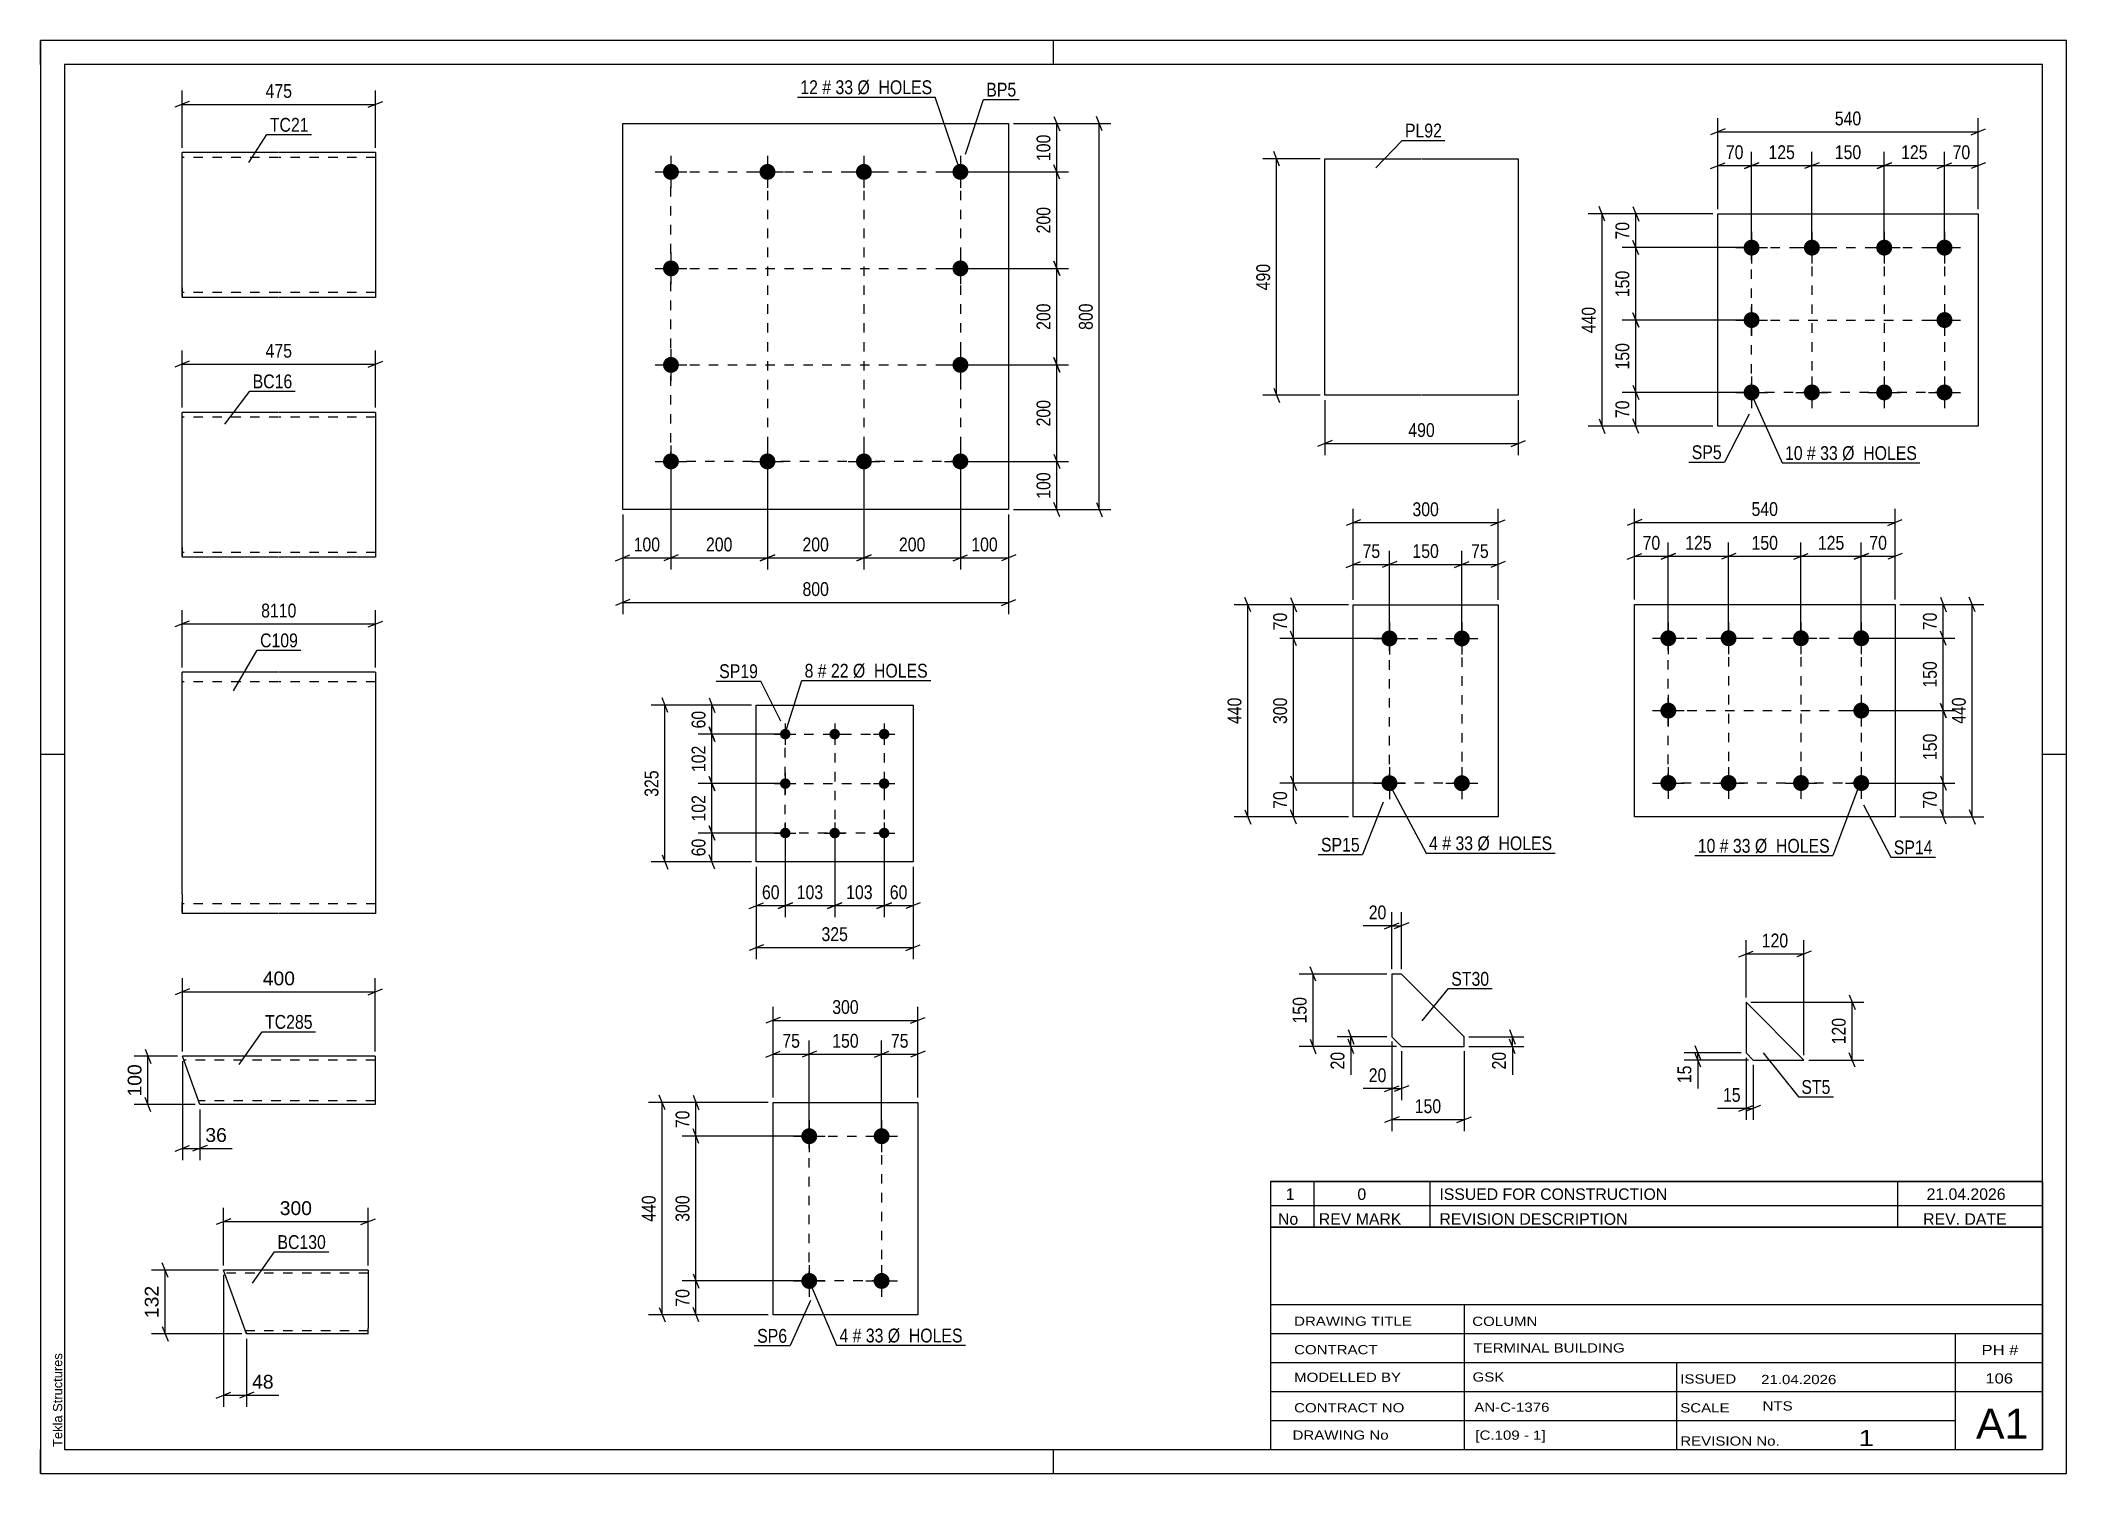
# Model space of a CAD drawing. Header units: millimetres. Extents: x 0 to 420, y 0 to 297.
import ezdxf

# ---------------------------------------------------------------- set-up
doc = ezdxf.new("R2010")
doc.units = ezdxf.units.MM
doc.linetypes.add('DXK_LINE_DOT2', pattern=[3.9198, 1.9599, -1.9599])
doc.styles.add('Arial', font='ARIAL.TTF', dxfattribs={"height": 0.2})
doc.styles.add('Arial Narrow', font='ARIALN.TTF', dxfattribs={"height": 0.2})

# ---------------------------------------------------------------- blocks, each defined once
blk = doc.blocks.new('Unknown-284859174-1134')
at = {"color": 5, "linetype": 'Continuous'}
for p, q in [((420, 297), (0, 297)), ((0, 297), (0, 0)), ((0, 292), (0, 297)), ((210, 292), (210, 297)), ((420, 0), (420, 297)), ((415, 292), (5, 292)), ((5, 292), (5, 5)), ((415, 5), (415, 292)), ((5, 149), (0, 149)), ((420, 149), (415, 149)), ((0, 0), (0, 5)), ((5, 5), (415, 5)), ((210, 0), (210, 5)), ((0, 0), (420, 0))]:
    blk.add_line(p, q, dxfattribs=at)
at = {"color": 174, "linetype": 'Continuous', "style": 'Arial'}
blk.add_text('Tekla Structures', height=1.9102, rotation=90, dxfattribs=at).set_placement((4.5, 5.5))
blk = doc.blocks.new('Part-284859174-5384 - 5383')
at = {"color": 2, "linetype": 'Continuous'}
for p, q in [((148.39, 126.74), (148.39, 159.24)), ((148.39, 159.24), (180.89, 159.24)), ((180.89, 159.24), (180.89, 126.74)), ((180.89, 126.74), (148.39, 126.74))]:
    blk.add_line(p, q, dxfattribs=at)
blk = doc.blocks.new('Bolt-284859174-5385 - 5383')
at = {"linetype": 'Continuous'}
for points in [[(154.39, 154.34, -1), (154.39, 152.14, -1)], [(164.64, 154.34, -1), (164.64, 152.14, -1)], [(174.89, 154.34, -1), (174.89, 152.14, -1)], [(154.39, 144.09, -1), (154.39, 141.89, -1)], [(174.89, 144.09, -1), (174.89, 141.89, -1)], [(154.39, 133.84, -1), (154.39, 131.64, -1)], [(164.64, 133.84, -1), (164.64, 131.64, -1)], [(174.89, 133.84, -1), (174.89, 131.64, -1)]]:
    blk.add_hatch(color=1, dxfattribs=at).paths.add_polyline_path(points)
at = {"color": 1, "linetype": 'Continuous'}
for p, q in [((154.39, 155.44), (154.39, 151.04)), ((164.64, 155.44), (164.64, 151.04)), ((174.89, 155.44), (174.89, 151.04)), ((152.19, 153.24), (156.59, 153.24)), ((162.44, 153.24), (166.84, 153.24)), ((172.69, 153.24), (177.09, 153.24)), ((152.19, 142.99), (156.59, 142.99)), ((154.39, 145.19), (154.39, 140.79)), ((172.69, 142.99), (177.09, 142.99)), ((174.89, 145.19), (174.89, 140.79)), ((154.39, 134.94), (154.39, 130.54)), ((164.64, 134.94), (164.64, 130.54)), ((174.89, 134.94), (174.89, 130.54)), ((152.19, 132.74), (156.59, 132.74)), ((162.44, 132.74), (166.84, 132.74)), ((172.69, 132.74), (177.09, 132.74))]:
    blk.add_line(p, q, dxfattribs=at)
blk = doc.blocks.new('Part-284859174-6633 - 6632')
at = {"color": 2, "linetype": 'Continuous'}
for p, q in [((67.93, 42.14), (37.93, 42.14)), ((42.73, 28.94), (37.93, 42.14)), ((67.93, 42.14), (67.93, 42.05)), ((67.93, 42.05), (67.93, 40.94)), ((67.93, 40.94), (67.93, 30.14)), ((67.93, 28.94), (67.93, 30.14)), ((67.93, 28.94), (42.73, 28.94))]:
    blk.add_line(p, q, dxfattribs=at)
at = {"color": 7, "linetype": 'DXK_LINE_DOT2'}
for p, q in [((67.93, 41.54), (38.15, 41.54)), ((67.93, 41.79), (67.93, 40.94)), ((67.93, 29.54), (42.52, 29.54)), ((42.61, 29.29), (42.73, 28.94)), ((67.93, 29.03), (67.93, 29.29)), ((67.93, 28.94), (67.93, 29.03))]:
    blk.add_line(p, q, dxfattribs=at)
blk = doc.blocks.new('Part-284859174-5397 - 5396')
at = {"color": 2, "linetype": 'Continuous'}
for p, q in [((151.87, 32.9), (151.87, 76.9)), ((151.87, 76.9), (181.87, 76.9)), ((181.87, 76.9), (181.87, 32.9)), ((181.87, 32.9), (151.87, 32.9))]:
    blk.add_line(p, q, dxfattribs=at)
blk = doc.blocks.new('Bolt-284859174-5398 - 5396')
at = {"linetype": 'Continuous'}
for points in [[(159.37, 71.55, -1), (159.37, 68.25, -1)], [(174.37, 71.55, -1), (174.37, 68.25, -1)], [(159.37, 41.55, -1), (159.37, 38.25, -1)], [(174.37, 41.55, -1), (174.37, 38.25, -1)]]:
    blk.add_hatch(color=1, dxfattribs=at).paths.add_polyline_path(points)
at = {"color": 1, "linetype": 'Continuous'}
for p, q in [((159.37, 73.2), (159.37, 66.6)), ((174.37, 73.2), (174.37, 66.6)), ((156.07, 69.9), (162.67, 69.9)), ((171.07, 69.9), (177.67, 69.9)), ((159.37, 43.2), (159.37, 36.6)), ((174.37, 43.2), (174.37, 36.6)), ((156.07, 39.9), (162.67, 39.9)), ((171.07, 39.9), (177.67, 39.9))]:
    blk.add_line(p, q, dxfattribs=at)
blk = doc.blocks.new('Part-284859174-5320 - 5319')
at = {"color": 2, "linetype": 'Continuous'}
for p, q in [((49.35, 273.77), (29.35, 273.77)), ((29.35, 245.77), (29.35, 273.77)), ((69.45, 273.77), (49.45, 273.77)), ((69.45, 273.77), (69.45, 243.77)), ((29.35, 245.77), (29.35, 243.77)), ((49.35, 243.77), (29.35, 243.77)), ((69.45, 243.77), (49.45, 243.77))]:
    blk.add_line(p, q, dxfattribs=at)
at = {"color": 7, "linetype": 'DXK_LINE_DOT2'}
for p, q in [((49.35, 272.77), (29.35, 272.77)), ((69.45, 272.77), (49.45, 272.77)), ((29.35, 243.92), (29.35, 245.77)), ((29.35, 244.77), (29.35, 244.85)), ((49.35, 244.77), (29.35, 244.77)), ((69.45, 244.77), (49.45, 244.77)), ((69.45, 244.77), (69.45, 244.85))]:
    blk.add_line(p, q, dxfattribs=at)
blk = doc.blocks.new('Bolt-284859174-5362 - 5360')
at = {"linetype": 'Continuous'}
for points in [[(130.7, 271.42, -1), (130.7, 268.12, -1)], [(150.7, 271.42, -1), (150.7, 268.12, -1)], [(170.7, 271.42, -1), (170.7, 268.12, -1)], [(190.7, 271.42, -1), (190.7, 268.12, -1)], [(130.7, 251.42, -1), (130.7, 248.12, -1)], [(190.7, 251.42, -1), (190.7, 248.12, -1)], [(130.7, 231.42, -1), (130.7, 228.12, -1)], [(190.7, 231.42, -1), (190.7, 228.12, -1)], [(130.7, 211.42, -1), (130.7, 208.12, -1)], [(150.7, 211.42, -1), (150.7, 208.12, -1)], [(170.7, 211.42, -1), (170.7, 208.12, -1)], [(190.7, 211.42, -1), (190.7, 208.12, -1)]]:
    blk.add_hatch(color=1, dxfattribs=at).paths.add_polyline_path(points)
at = {"color": 1, "linetype": 'Continuous'}
for p, q in [((130.7, 273.07), (130.7, 266.47)), ((150.7, 273.07), (150.7, 266.47)), ((170.7, 273.07), (170.7, 266.47)), ((190.7, 273.07), (190.7, 266.47)), ((127.4, 269.77), (134, 269.77)), ((147.4, 269.77), (154, 269.77)), ((167.4, 269.77), (174, 269.77)), ((187.4, 269.77), (194, 269.77)), ((130.7, 253.07), (130.7, 246.47)), ((190.7, 253.07), (190.7, 246.47)), ((127.4, 249.77), (134, 249.77)), ((187.4, 249.77), (194, 249.77)), ((130.7, 233.07), (130.7, 226.47)), ((190.7, 233.07), (190.7, 226.47)), ((127.4, 229.77), (134, 229.77)), ((187.4, 229.77), (194, 229.77)), ((130.7, 213.07), (130.7, 206.47)), ((150.7, 213.07), (150.7, 206.47)), ((170.7, 213.07), (170.7, 206.47)), ((190.7, 213.07), (190.7, 206.47)), ((127.4, 209.77), (134, 209.77)), ((147.4, 209.77), (154, 209.77)), ((167.4, 209.77), (174, 209.77)), ((187.4, 209.77), (194, 209.77))]:
    blk.add_line(p, q, dxfattribs=at)
blk = doc.blocks.new('Part-284859174-5361 - 5360')
at = {"color": 2, "linetype": 'Continuous'}
for p, q in [((120.7, 199.77), (120.7, 279.77)), ((120.7, 279.77), (200.7, 279.77)), ((200.7, 279.77), (200.7, 199.77)), ((200.7, 199.77), (120.7, 199.77))]:
    blk.add_line(p, q, dxfattribs=at)
blk = doc.blocks.new('Part-284859174-5328 - 5327')
at = {"color": 2, "linetype": 'Continuous'}
for p, q in [((49.35, 219.92), (29.35, 219.92)), ((29.35, 191.92), (29.35, 219.92)), ((69.45, 219.92), (49.45, 219.92)), ((69.45, 219.92), (69.45, 189.92)), ((29.35, 191.92), (29.35, 189.92)), ((49.35, 189.92), (29.35, 189.92)), ((69.45, 189.92), (49.45, 189.92))]:
    blk.add_line(p, q, dxfattribs=at)
at = {"color": 7, "linetype": 'DXK_LINE_DOT2'}
for p, q in [((49.35, 218.92), (29.35, 218.92)), ((69.45, 218.92), (49.45, 218.92)), ((29.35, 190.07), (29.35, 191.92)), ((29.35, 190.92), (29.35, 191)), ((49.35, 190.92), (29.35, 190.92)), ((69.45, 190.92), (49.45, 190.92)), ((69.45, 190.92), (69.45, 191))]:
    blk.add_line(p, q, dxfattribs=at)
blk = doc.blocks.new('Part-284859174-5369 - 5368')
at = {"color": 2, "linetype": 'Continuous'}
for p, q in [((282.13, 103.51), (280.13, 103.51)), ((280.13, 103.51), (280.13, 90.51)), ((295.13, 90.51), (282.13, 103.51)), ((280.13, 90.51), (282.13, 88.51)), ((282.13, 88.51), (295.13, 88.51)), ((295.13, 88.51), (295.13, 90.51))]:
    blk.add_line(p, q, dxfattribs=at)
blk = doc.blocks.new('Part-284859174-5336 - 5335')
at = {"color": 2, "linetype": 'Continuous'}
for p, q in [((49.35, 166.07), (29.35, 166.07)), ((29.35, 120.07), (29.35, 166.07)), ((69.45, 166.07), (49.45, 166.07)), ((69.45, 166.07), (69.45, 116.07)), ((29.35, 120.07), (29.35, 116.07)), ((49.35, 116.07), (29.35, 116.07)), ((69.45, 116.07), (49.45, 116.07))]:
    blk.add_line(p, q, dxfattribs=at)
at = {"color": 7, "linetype": 'DXK_LINE_DOT2'}
for p, q in [((49.35, 164.07), (29.35, 164.07)), ((69.45, 164.07), (49.45, 164.07)), ((29.35, 116.37), (29.35, 120.07)), ((49.35, 118.07), (29.35, 118.07)), ((69.45, 118.07), (49.45, 118.07))]:
    blk.add_line(p, q, dxfattribs=at)
blk = doc.blocks.new('Part-284859174-5405 - 5404')
at = {"color": 2, "linetype": 'Continuous'}
for p, q in [((347.72, 217.07), (347.72, 261.07)), ((347.72, 261.07), (401.72, 261.07)), ((401.72, 261.07), (401.72, 217.07)), ((401.72, 217.07), (347.72, 217.07))]:
    blk.add_line(p, q, dxfattribs=at)
blk = doc.blocks.new('Bolt-284859174-5406 - 5404')
at = {"linetype": 'Continuous'}
for points in [[(354.72, 255.72, -1), (354.72, 252.42, -1)], [(367.22, 255.72, -1), (367.22, 252.42, -1)], [(382.22, 255.72, -1), (382.22, 252.42, -1)], [(394.72, 255.72, -1), (394.72, 252.42, -1)], [(354.72, 240.72, -1), (354.72, 237.42, -1)], [(394.72, 240.72, -1), (394.72, 237.42, -1)], [(354.72, 225.72, -1), (354.72, 222.42, -1)], [(367.22, 225.72, -1), (367.22, 222.42, -1)], [(382.22, 225.72, -1), (382.22, 222.42, -1)], [(394.72, 225.72, -1), (394.72, 222.42, -1)]]:
    blk.add_hatch(color=1, dxfattribs=at).paths.add_polyline_path(points)
at = {"color": 1, "linetype": 'Continuous'}
for p, q in [((354.72, 257.37), (354.72, 250.77)), ((367.22, 257.37), (367.22, 250.77)), ((382.22, 257.37), (382.22, 250.77)), ((394.72, 257.37), (394.72, 250.77)), ((351.42, 254.07), (358.02, 254.07)), ((363.92, 254.07), (370.52, 254.07)), ((378.92, 254.07), (385.52, 254.07)), ((391.42, 254.07), (398.02, 254.07)), ((354.72, 242.37), (354.72, 235.77)), ((394.72, 242.37), (394.72, 235.77)), ((351.42, 239.07), (358.02, 239.07)), ((391.42, 239.07), (398.02, 239.07)), ((354.72, 227.37), (354.72, 220.77)), ((367.22, 227.37), (367.22, 220.77)), ((382.22, 227.37), (382.22, 220.77)), ((394.72, 227.37), (394.72, 220.77)), ((351.42, 224.07), (358.02, 224.07)), ((363.92, 224.07), (370.52, 224.07)), ((378.92, 224.07), (385.52, 224.07)), ((391.42, 224.07), (398.02, 224.07))]:
    blk.add_line(p, q, dxfattribs=at)
blk = doc.blocks.new('Part-284859174-5413 - 5412')
at = {"color": 2, "linetype": 'Continuous'}
for p, q in [((353.57, 97.68), (353.57, 87.18)), ((353.57, 97.68), (365.57, 85.68)), ((353.57, 87.18), (355.07, 85.68)), ((355.07, 85.68), (365.57, 85.68))]:
    blk.add_line(p, q, dxfattribs=at)
blk = doc.blocks.new('Part-284859174-5435 - 5434')
at = {"color": 2, "linetype": 'Continuous'}
for p, q in [((266.25, 223.48), (266.25, 272.48)), ((266.25, 272.48), (286.25, 272.48)), ((286.35, 272.48), (306.35, 272.48)), ((306.35, 272.48), (306.35, 223.48)), ((286.25, 223.48), (266.25, 223.48)), ((306.35, 223.48), (286.35, 223.48))]:
    blk.add_line(p, q, dxfattribs=at)
blk = doc.blocks.new('Part-284859174-5442 - 5441')
at = {"color": 2, "linetype": 'Continuous'}
for p, q in [((272.15, 136.07), (272.15, 180.07)), ((272.15, 180.07), (302.15, 180.07)), ((302.15, 180.07), (302.15, 136.07)), ((302.15, 136.07), (272.15, 136.07))]:
    blk.add_line(p, q, dxfattribs=at)
blk = doc.blocks.new('Bolt-284859174-5443 - 5441')
at = {"linetype": 'Continuous'}
for points in [[(279.65, 174.72, -1), (279.65, 171.42, -1)], [(294.65, 174.72, -1), (294.65, 171.42, -1)], [(279.65, 144.72, -1), (279.65, 141.42, -1)], [(294.65, 144.72, -1), (294.65, 141.42, -1)]]:
    blk.add_hatch(color=1, dxfattribs=at).paths.add_polyline_path(points)
at = {"color": 1, "linetype": 'Continuous'}
for p, q in [((276.35, 173.07), (282.95, 173.07)), ((279.65, 176.37), (279.65, 169.77)), ((291.35, 173.07), (297.95, 173.07)), ((294.65, 176.37), (294.65, 169.77)), ((276.35, 143.07), (282.95, 143.07)), ((279.65, 146.37), (279.65, 139.77)), ((291.35, 143.07), (297.95, 143.07)), ((294.65, 146.37), (294.65, 139.77))]:
    blk.add_line(p, q, dxfattribs=at)
blk = doc.blocks.new('Part-284859174-5450 - 5449')
at = {"color": 2, "linetype": 'Continuous'}
for p, q in [((330.46, 136.11), (330.46, 180.11)), ((330.46, 180.11), (384.46, 180.11)), ((384.46, 180.11), (384.46, 136.11)), ((384.46, 136.11), (330.46, 136.11))]:
    blk.add_line(p, q, dxfattribs=at)
blk = doc.blocks.new('Bolt-284859174-5451 - 5449')
at = {"linetype": 'Continuous'}
for points in [[(337.46, 174.76, -1), (337.46, 171.46, -1)], [(349.96, 174.76, -1), (349.96, 171.46, -1)], [(364.96, 174.76, -1), (364.96, 171.46, -1)], [(377.46, 174.76, -1), (377.46, 171.46, -1)], [(337.46, 159.76, -1), (337.46, 156.46, -1)], [(377.46, 159.76, -1), (377.46, 156.46, -1)], [(337.46, 144.76, -1), (337.46, 141.46, -1)], [(349.96, 144.76, -1), (349.96, 141.46, -1)], [(364.96, 144.76, -1), (364.96, 141.46, -1)], [(377.46, 144.76, -1), (377.46, 141.46, -1)]]:
    blk.add_hatch(color=1, dxfattribs=at).paths.add_polyline_path(points)
at = {"color": 1, "linetype": 'Continuous'}
for p, q in [((337.46, 176.41), (337.46, 169.81)), ((349.96, 176.41), (349.96, 169.81)), ((364.96, 176.41), (364.96, 169.81)), ((377.46, 176.41), (377.46, 169.81)), ((334.16, 173.11), (340.76, 173.11)), ((346.66, 173.11), (353.26, 173.11)), ((361.66, 173.11), (368.26, 173.11)), ((374.16, 173.11), (380.76, 173.11)), ((337.46, 161.41), (337.46, 154.81)), ((377.46, 161.41), (377.46, 154.81)), ((334.16, 158.11), (340.76, 158.11)), ((374.16, 158.11), (380.76, 158.11)), ((334.16, 143.11), (340.76, 143.11)), ((337.46, 146.41), (337.46, 139.81)), ((346.66, 143.11), (353.26, 143.11)), ((349.96, 146.41), (349.96, 139.81)), ((361.66, 143.11), (368.26, 143.11)), ((364.96, 146.41), (364.96, 139.81)), ((374.16, 143.11), (380.76, 143.11)), ((377.46, 146.41), (377.46, 139.81))]:
    blk.add_line(p, q, dxfattribs=at)
blk = doc.blocks.new('Part-284859174-6616 - 6615')
at = {"color": 2, "linetype": 'Continuous'}
for p, q in [((69.4, 86.46), (29.4, 86.46)), ((33.04, 76.46), (29.4, 86.46)), ((69.4, 86.46), (69.4, 84.86)), ((69.4, 84.86), (69.4, 76.46)), ((69.4, 76.46), (33.04, 76.46))]:
    blk.add_line(p, q, dxfattribs=at)
at = {"color": 7, "linetype": 'DXK_LINE_DOT2'}
for p, q in [((69.4, 85.66), (29.69, 85.66)), ((69.4, 77.26), (32.75, 77.26))]:
    blk.add_line(p, q, dxfattribs=at)
blk = doc.blocks.new('Rectangle-284859174-6827 - 5383')
at = {"color": 1, "linetype": 'DXK_LINE_DOT2'}
blk.add_lwpolyline([(154.39, 153.24), (174.89, 153.24), (174.89, 132.74), (154.39, 132.74), (154.39, 153.24)], close=True, dxfattribs=at)
blk = doc.blocks.new('Rectangle-284859174-6837 - 5396')
at = {"color": 1, "linetype": 'DXK_LINE_DOT2'}
blk.add_lwpolyline([(159.37, 69.9), (174.37, 69.9), (174.37, 39.9), (159.37, 39.9), (159.37, 69.9)], close=True, dxfattribs=at)
blk = doc.blocks.new('Rectangle-284859174-6789 - 5360')
at = {"color": 1, "linetype": 'DXK_LINE_DOT2'}
blk.add_lwpolyline([(130.7, 269.77), (190.7, 269.77), (190.7, 209.77), (130.7, 209.77), (130.7, 269.77)], close=True, dxfattribs=at)
blk = doc.blocks.new('Rectangle-284859174-6867 - 5404')
at = {"color": 1, "linetype": 'DXK_LINE_DOT2'}
blk.add_lwpolyline([(354.72, 254.07), (394.72, 254.07), (394.72, 224.07), (354.72, 224.07), (354.72, 254.07)], close=True, dxfattribs=at)
blk = doc.blocks.new('Rectangle-284859174-6857 - 5441')
at = {"color": 1, "linetype": 'DXK_LINE_DOT2'}
blk.add_lwpolyline([(279.65, 173.07), (294.65, 173.07), (294.65, 143.07), (279.65, 143.07), (279.65, 173.07)], close=True, dxfattribs=at)
blk = doc.blocks.new('Rectangle-284859174-6847 - 5449')
at = {"color": 1, "linetype": 'DXK_LINE_DOT2'}
blk.add_lwpolyline([(337.46, 173.11), (377.46, 173.11), (377.46, 143.11), (337.46, 143.11), (337.46, 173.11)], close=True, dxfattribs=at)
blk = doc.blocks.new('Line-284859174-6877 - 5383')
at = {"color": 1, "linetype": 'DXK_LINE_DOT2'}
blk.add_line((164.64, 153.24), (164.64, 132.74), dxfattribs=at)
blk = doc.blocks.new('Line-284859174-6799 - 5360')
at = {"color": 1, "linetype": 'DXK_LINE_DOT2'}
blk.add_line((150.7, 269.77), (150.7, 209.77), dxfattribs=at)
blk = doc.blocks.new('Line-284859174-6992 - 5404')
at = {"color": 1, "linetype": 'DXK_LINE_DOT2'}
blk.add_line((367.22, 254.07), (367.22, 223.07), dxfattribs=at)
blk = doc.blocks.new('Line-284859174-6958 - 5449')
at = {"color": 1, "linetype": 'DXK_LINE_DOT2'}
blk.add_line((337.46, 158.11), (377.46, 158.11), dxfattribs=at)
blk = doc.blocks.new('Line-284859174-6884 - 5383')
at = {"color": 1, "linetype": 'DXK_LINE_DOT2'}
blk.add_line((154.39, 142.99), (174.89, 142.99), dxfattribs=at)
blk = doc.blocks.new('Line-284859174-6806 - 5360')
at = {"color": 1, "linetype": 'DXK_LINE_DOT2'}
blk.add_line((170.7, 269.77), (170.7, 209.77), dxfattribs=at)
blk = doc.blocks.new('Line-284859174-6996 - 5404')
at = {"color": 1, "linetype": 'DXK_LINE_DOT2'}
blk.add_line((382.22, 254.07), (382.22, 224.07), dxfattribs=at)
blk = doc.blocks.new('Line-284859174-6965 - 5449')
at = {"color": 1, "linetype": 'DXK_LINE_DOT2'}
blk.add_line((349.96, 173.11), (349.96, 143.11), dxfattribs=at)
blk = doc.blocks.new('Line-284859174-6813 - 5360')
at = {"color": 1, "linetype": 'DXK_LINE_DOT2'}
blk.add_line((130.7, 249.77), (190.7, 249.77), dxfattribs=at)
blk = doc.blocks.new('Line-284859174-7003 - 5404')
at = {"color": 1, "linetype": 'DXK_LINE_DOT2'}
blk.add_line((354.72, 239.07), (394.72, 239.07), dxfattribs=at)
blk = doc.blocks.new('Line-284859174-6972 - 5449')
at = {"color": 1, "linetype": 'DXK_LINE_DOT2'}
blk.add_line((364.96, 173.11), (364.96, 143.11), dxfattribs=at)
blk = doc.blocks.new('Line-284859174-6820 - 5360')
at = {"color": 1, "linetype": 'DXK_LINE_DOT2'}
blk.add_line((130.7, 229.77), (190.7, 229.77), dxfattribs=at)
blk = doc.blocks.new('StraightDimension-284859174-5560 - 5383')
at = {"color": 7, "linetype": 'Continuous'}
for p, q in [((138.59, 160.74), (139.79, 157.74)), ((147.39, 159.24), (136.34, 159.24)), ((139.19, 153.24), (139.19, 159.24)), ((153.39, 153.24), (136.34, 153.24)), ((139.79, 151.74), (138.59, 154.74))]:
    blk.add_line(p, q, dxfattribs=at)
at = {"color": 0}
blk.add_wipeout([(138.44, 158.67), (134.24, 158.67), (134.24, 153.81), (138.44, 153.81)], dxfattribs=at)
at = {"color": 3, "style": 'Arial Narrow'}
blk.add_text('60', height=2.863, rotation=90.0002, dxfattribs=at).set_placement((137.84, 154.41))
blk = doc.blocks.new('StraightDimension-284859174-5576 - 5383')
at = {"color": 7, "linetype": 'Continuous'}
for p, q in [((130.05, 157.74), (128.85, 160.74)), ((147.39, 159.24), (126.6, 159.24)), ((129.45, 126.74), (129.45, 159.24)), ((147.39, 126.74), (126.6, 126.74)), ((128.85, 128.24), (130.05, 125.24))]:
    blk.add_line(p, q, dxfattribs=at)
at = {"color": 0}
blk.add_wipeout([(128.7, 146.33), (124.5, 146.33), (124.5, 139.65), (128.7, 139.65)], dxfattribs=at)
at = {"color": 3, "style": 'Arial Narrow'}
blk.add_text('325', height=2.863, rotation=90.0002, dxfattribs=at).set_placement((128.1, 140.25))
blk = doc.blocks.new('StraightDimension-284859174-5563 - 5383')
at = {"color": 7, "linetype": 'Continuous'}
for p, q in [((153.39, 132.74), (136.34, 132.74)), ((138.59, 134.24), (139.79, 131.24)), ((139.19, 126.74), (139.19, 132.74)), ((147.39, 126.74), (136.34, 126.74)), ((139.79, 125.24), (138.59, 128.24))]:
    blk.add_line(p, q, dxfattribs=at)
at = {"color": 0}
blk.add_wipeout([(138.44, 132.17), (134.24, 132.17), (134.24, 127.31), (138.44, 127.31)], dxfattribs=at)
at = {"color": 3, "style": 'Arial Narrow'}
blk.add_text('60', height=2.863, rotation=90.0002, dxfattribs=at).set_placement((137.84, 127.91))
blk = doc.blocks.new('StraightDimension-284859174-7347 - 5383')
at = {"color": 7, "linetype": 'Continuous'}
for p, q in [((153.39, 142.99), (136.34, 142.99)), ((138.59, 144.49), (139.79, 141.49)), ((139.19, 132.74), (139.19, 142.99)), ((153.39, 132.74), (136.34, 132.74)), ((139.79, 131.24), (138.59, 134.24))]:
    blk.add_line(p, q, dxfattribs=at)
at = {"color": 0}
blk.add_wipeout([(138.44, 141.21), (134.24, 141.21), (134.24, 134.52), (138.44, 134.52)], dxfattribs=at)
at = {"color": 3, "style": 'Arial Narrow'}
blk.add_text('102', height=2.863, rotation=90.0002, dxfattribs=at).set_placement((137.84, 135.12))
blk = doc.blocks.new('StraightDimension-284859174-5580 - 5383')
at = {"color": 7, "linetype": 'Continuous'}
for p, q in [((174.89, 131.74), (174.89, 115.29)), ((180.89, 125.74), (180.89, 115.29)), ((173.39, 117.09), (176.39, 118.29)), ((174.89, 117.69), (180.89, 117.69)), ((182.39, 118.29), (179.39, 117.09))]:
    blk.add_line(p, q, dxfattribs=at)
at = {"color": 0}
blk.add_wipeout([(180.32, 118.44), (180.32, 122.64), (175.46, 122.64), (175.46, 118.44)], dxfattribs=at)
at = {"color": 3, "style": 'Arial Narrow'}
blk.add_text('60', height=2.863, dxfattribs=at).set_placement((176.06, 119.04))
blk = doc.blocks.new('StraightDimension-284859174-5583 - 5383')
at = {"color": 7, "linetype": 'Continuous'}
for p, q in [((154.39, 131.74), (154.39, 115.29)), ((148.39, 125.74), (148.39, 115.29)), ((146.89, 117.09), (149.89, 118.29)), ((148.39, 117.69), (154.39, 117.69)), ((155.89, 118.29), (152.89, 117.09))]:
    blk.add_line(p, q, dxfattribs=at)
at = {"color": 0}
blk.add_wipeout([(153.82, 118.44), (153.82, 122.64), (148.96, 122.64), (148.96, 118.44)], dxfattribs=at)
at = {"color": 3, "style": 'Arial Narrow'}
blk.add_text('60', height=2.863, dxfattribs=at).set_placement((149.56, 119.04))
blk = doc.blocks.new('StraightDimension-284859174-5596 - 5383')
at = {"color": 7, "linetype": 'Continuous'}
for p, q in [((148.39, 125.74), (148.39, 106.6)), ((180.89, 125.74), (180.89, 106.6)), ((149.89, 109.6), (146.89, 108.4)), ((179.39, 108.4), (182.39, 109.6)), ((148.39, 109), (180.89, 109))]:
    blk.add_line(p, q, dxfattribs=at)
at = {"color": 0}
blk.add_wipeout([(167.98, 109.75), (167.98, 113.95), (161.3, 113.95), (161.3, 109.75)], dxfattribs=at)
at = {"color": 3, "style": 'Arial Narrow'}
blk.add_text('325', height=2.863, dxfattribs=at).set_placement((161.9, 110.35))
blk = doc.blocks.new('StraightDimension-284859174-7349 - 5383')
at = {"color": 7, "linetype": 'Continuous'}
for p, q in [((153.39, 153.24), (136.34, 153.24)), ((138.59, 154.74), (139.79, 151.74)), ((139.19, 142.99), (139.19, 153.24)), ((153.39, 142.99), (136.34, 142.99)), ((139.79, 141.49), (138.59, 144.49))]:
    blk.add_line(p, q, dxfattribs=at)
at = {"color": 0}
blk.add_wipeout([(138.44, 151.46), (134.24, 151.46), (134.24, 144.77), (138.44, 144.77)], dxfattribs=at)
at = {"color": 3, "style": 'Arial Narrow'}
blk.add_text('102', height=2.863, rotation=90.0002, dxfattribs=at).set_placement((137.84, 145.37))
blk = doc.blocks.new('StraightDimension-284859174-7351 - 5383')
at = {"color": 7, "linetype": 'Continuous'}
for p, q in [((154.39, 131.74), (154.39, 115.29)), ((164.64, 131.74), (164.64, 115.29)), ((152.89, 117.09), (155.89, 118.29)), ((154.39, 117.69), (164.64, 117.69)), ((166.14, 118.29), (163.14, 117.09))]:
    blk.add_line(p, q, dxfattribs=at)
at = {"color": 0}
blk.add_wipeout([(162.86, 118.44), (162.86, 122.64), (156.17, 122.64), (156.17, 118.44)], dxfattribs=at)
at = {"color": 3, "style": 'Arial Narrow'}
blk.add_text('103', height=2.863, dxfattribs=at).set_placement((156.77, 119.04))
blk = doc.blocks.new('StraightDimension-284859174-7353 - 5383')
at = {"color": 7, "linetype": 'Continuous'}
for p, q in [((164.64, 131.74), (164.64, 115.29)), ((174.89, 131.74), (174.89, 115.29)), ((163.14, 117.09), (166.14, 118.29)), ((164.64, 117.69), (174.89, 117.69)), ((176.39, 118.29), (173.39, 117.09))]:
    blk.add_line(p, q, dxfattribs=at)
at = {"color": 0}
blk.add_wipeout([(173.11, 118.44), (173.11, 122.64), (166.42, 122.64), (166.42, 118.44)], dxfattribs=at)
at = {"color": 3, "style": 'Arial Narrow'}
blk.add_text('103', height=2.863, dxfattribs=at).set_placement((167.02, 119.04))
blk = doc.blocks.new('StraightDimension-284859174-6744 - 6632')
at = {"color": 7, "linetype": 'Continuous'}
for p, q in [((36.93, 42.14), (22.98, 42.14)), ((26.43, 40.64), (25.23, 43.64)), ((25.83, 28.94), (25.83, 42.14)), ((25.23, 30.44), (26.43, 27.44)), ((41.73, 28.94), (22.98, 28.94))]:
    blk.add_line(p, q, dxfattribs=at)
at = {"color": 0}
blk.add_wipeout([(25.08, 39.48), (20.88, 39.48), (20.88, 31.61), (25.08, 31.61)], dxfattribs=at)
at = {"color": 3, "style": 'Arial'}
blk.add_text('132', height=2.865, rotation=90.0002, dxfattribs=at).set_placement((24.48, 32.21))
blk = doc.blocks.new('StraightDimension-284859174-6715 - 6632')
at = {"color": 7, "linetype": 'Continuous'}
for p, q in [((37.93, 43.14), (37.93, 55.06)), ((67.93, 43.14), (67.93, 55.06)), ((39.43, 52.81), (36.43, 51.61)), ((37.93, 52.21), (67.93, 52.21)), ((66.43, 51.61), (69.43, 52.81))]:
    blk.add_line(p, q, dxfattribs=at)
at = {"color": 0}
blk.add_wipeout([(56.87, 52.96), (56.87, 57.16), (48.99, 57.16), (48.99, 52.96)], dxfattribs=at)
at = {"color": 3, "style": 'Arial'}
blk.add_text('300', height=2.865, dxfattribs=at).set_placement((49.59, 53.56))
blk = doc.blocks.new('StraightDimension-284859174-6726 - 6632')
at = {"color": 7, "linetype": 'Continuous'}
for p, q in [((37.93, 41.14), (37.93, 13.83)), ((42.73, 27.94), (42.73, 13.83)), ((36.43, 15.63), (39.43, 16.83)), ((44.23, 16.83), (41.23, 15.63)), ((37.93, 16.23), (42.73, 16.23))]:
    blk.add_line(p, q, dxfattribs=at)
at = {"color": 0}
blk.add_wipeout([(48.91, 16.98), (48.91, 21.18), (43.26, 21.18), (43.26, 16.98)], dxfattribs=at)
at = {"color": 7, "linetype": 'Continuous'}
blk.add_line((42.73, 16.23), (49.43, 16.23), dxfattribs=at)
blk.add_line((42.73, 16.23), (49.43, 16.23), dxfattribs=at)
at = {"color": 3, "style": 'Arial'}
blk.add_text('48', height=2.865, dxfattribs=at).set_placement((43.86, 17.58))
blk = doc.blocks.new('StraightDimension-284859174-5600 - 5396')
at = {"color": 7, "linetype": 'Continuous'}
for p, q in [((150.87, 76.9), (133.02, 76.9)), ((135.27, 78.4), (136.47, 75.4)), ((135.87, 69.9), (135.87, 76.9)), ((136.47, 68.4), (135.27, 71.4)), ((158.37, 69.9), (133.02, 69.9))]:
    blk.add_line(p, q, dxfattribs=at)
at = {"color": 0}
blk.add_wipeout([(135.12, 75.83), (130.92, 75.83), (130.92, 70.97), (135.12, 70.97)], dxfattribs=at)
at = {"color": 3, "style": 'Arial Narrow'}
blk.add_text('70', height=2.863, rotation=90.0002, dxfattribs=at).set_placement((134.52, 71.57))
blk = doc.blocks.new('StraightDimension-284859174-5601 - 5396')
at = {"color": 7, "linetype": 'Continuous'}
for p, q in [((136.47, 68.4), (135.27, 71.4)), ((158.37, 69.9), (133.02, 69.9)), ((135.87, 39.9), (135.87, 69.9)), ((158.37, 39.9), (133.02, 39.9)), ((135.27, 41.4), (136.47, 38.4))]:
    blk.add_line(p, q, dxfattribs=at)
at = {"color": 0}
blk.add_wipeout([(135.12, 58.24), (130.92, 58.24), (130.92, 51.56), (135.12, 51.56)], dxfattribs=at)
at = {"color": 3, "style": 'Arial Narrow'}
blk.add_text('300', height=2.863, rotation=90.0002, dxfattribs=at).set_placement((134.52, 52.16))
blk = doc.blocks.new('StraightDimension-284859174-5602 - 5396')
at = {"color": 7, "linetype": 'Continuous'}
for p, q in [((158.37, 39.9), (133.02, 39.9)), ((135.27, 41.4), (136.47, 38.4)), ((135.87, 32.9), (135.87, 39.9)), ((136.47, 31.4), (135.27, 34.4)), ((150.87, 32.9), (133.02, 32.9))]:
    blk.add_line(p, q, dxfattribs=at)
at = {"color": 0}
blk.add_wipeout([(135.12, 38.83), (130.92, 38.83), (130.92, 33.97), (135.12, 33.97)], dxfattribs=at)
at = {"color": 3, "style": 'Arial Narrow'}
blk.add_text('70', height=2.863, rotation=90.0002, dxfattribs=at).set_placement((134.52, 34.57))
blk = doc.blocks.new('StraightDimension-284859174-5612 - 5396')
at = {"color": 7, "linetype": 'Continuous'}
for p, q in [((150.87, 76.9), (126.02, 76.9)), ((129.47, 75.4), (128.27, 78.4)), ((128.87, 32.9), (128.87, 76.9)), ((128.27, 34.4), (129.47, 31.4)), ((150.87, 32.9), (126.02, 32.9))]:
    blk.add_line(p, q, dxfattribs=at)
at = {"color": 0}
blk.add_wipeout([(128.12, 58.24), (123.92, 58.24), (123.92, 51.56), (128.12, 51.56)], dxfattribs=at)
at = {"color": 3, "style": 'Arial Narrow'}
blk.add_text('440', height=2.863, rotation=90.0002, dxfattribs=at).set_placement((127.52, 52.16))
blk = doc.blocks.new('StraightDimension-284859174-5616 - 5396')
at = {"color": 7, "linetype": 'Continuous'}
for p, q in [((174.37, 70.9), (174.37, 89.75)), ((181.87, 77.9), (181.87, 89.75)), ((172.87, 86.3), (175.87, 87.5)), ((174.37, 86.9), (181.87, 86.9)), ((183.37, 87.5), (180.37, 86.3))]:
    blk.add_line(p, q, dxfattribs=at)
at = {"color": 0}
blk.add_wipeout([(180.55, 87.65), (180.55, 91.85), (175.69, 91.85), (175.69, 87.65)], dxfattribs=at)
at = {"color": 3, "style": 'Arial Narrow'}
blk.add_text('75', height=2.863, dxfattribs=at).set_placement((176.29, 88.25))
blk = doc.blocks.new('StraightDimension-284859174-5617 - 5396')
at = {"color": 7, "linetype": 'Continuous'}
for p, q in [((159.37, 70.9), (159.37, 89.75)), ((174.37, 70.9), (174.37, 89.75)), ((160.87, 87.5), (157.87, 86.3)), ((159.37, 86.9), (174.37, 86.9)), ((172.87, 86.3), (175.87, 87.5))]:
    blk.add_line(p, q, dxfattribs=at)
at = {"color": 0}
blk.add_wipeout([(170.21, 87.65), (170.21, 91.85), (163.53, 91.85), (163.53, 87.65)], dxfattribs=at)
at = {"color": 3, "style": 'Arial Narrow'}
blk.add_text('150', height=2.863, dxfattribs=at).set_placement((164.13, 88.25))
blk = doc.blocks.new('StraightDimension-284859174-5618 - 5396')
at = {"color": 7, "linetype": 'Continuous'}
for p, q in [((151.87, 77.9), (151.87, 89.75)), ((159.37, 70.9), (159.37, 89.75)), ((150.37, 86.3), (153.37, 87.5)), ((151.87, 86.9), (159.37, 86.9)), ((160.87, 87.5), (157.87, 86.3))]:
    blk.add_line(p, q, dxfattribs=at)
at = {"color": 0}
blk.add_wipeout([(158.05, 87.65), (158.05, 91.85), (153.19, 91.85), (153.19, 87.65)], dxfattribs=at)
at = {"color": 3, "style": 'Arial Narrow'}
blk.add_text('75', height=2.863, dxfattribs=at).set_placement((153.79, 88.25))
blk = doc.blocks.new('StraightDimension-284859174-5628 - 5396')
at = {"color": 7, "linetype": 'Continuous'}
for p, q in [((151.87, 77.9), (151.87, 96.75)), ((181.87, 77.9), (181.87, 96.75)), ((153.37, 94.5), (150.37, 93.3)), ((151.87, 93.9), (181.87, 93.9)), ((180.37, 93.3), (183.37, 94.5))]:
    blk.add_line(p, q, dxfattribs=at)
at = {"color": 0}
blk.add_wipeout([(170.21, 94.65), (170.21, 98.85), (163.53, 98.85), (163.53, 94.65)], dxfattribs=at)
at = {"color": 3, "style": 'Arial Narrow'}
blk.add_text('300', height=2.863, dxfattribs=at).set_placement((164.13, 95.25))
blk = doc.blocks.new('StraightDimension-284859174-5460 - 5319')
at = {"color": 7, "linetype": 'Continuous'}
for p, q in [((29.35, 274.77), (29.35, 286.62)), ((69.45, 274.77), (69.45, 286.62)), ((30.85, 284.37), (27.85, 283.17)), ((29.35, 283.77), (69.45, 283.77)), ((67.95, 283.17), (70.95, 284.37))]:
    blk.add_line(p, q, dxfattribs=at)
at = {"color": 0}
blk.add_wipeout([(52.74, 284.52), (52.74, 288.72), (46.06, 288.72), (46.06, 284.52)], dxfattribs=at)
at = {"color": 3, "style": 'Arial Narrow'}
blk.add_text('475', height=2.863, dxfattribs=at).set_placement((46.66, 285.12))
blk = doc.blocks.new('StraightDimension-284859174-7335 - 5360')
at = {"color": 7, "linetype": 'Continuous'}
for p, q in [((211.3, 228.27), (210.1, 231.27)), ((191.7, 229.77), (213.1, 229.77)), ((210.7, 209.77), (210.7, 229.77)), ((210.1, 211.27), (211.3, 208.27)), ((191.7, 209.77), (213.1, 209.77))]:
    blk.add_line(p, q, dxfattribs=at)
at = {"color": 0}
blk.add_wipeout([(209.95, 223.11), (205.75, 223.11), (205.75, 216.42), (209.95, 216.42)], dxfattribs=at)
at = {"color": 3, "style": 'Arial Narrow'}
blk.add_text('200', height=2.863, rotation=90.0002, dxfattribs=at).set_placement((209.35, 217.02))
blk = doc.blocks.new('StraightDimension-284859174-5488 - 5360')
at = {"color": 7, "linetype": 'Continuous'}
for p, q in [((201.7, 279.77), (213.1, 279.77)), ((210.1, 281.27), (211.3, 278.27)), ((210.7, 269.77), (210.7, 279.77)), ((191.7, 269.77), (213.1, 269.77)), ((211.3, 268.27), (210.1, 271.27))]:
    blk.add_line(p, q, dxfattribs=at)
at = {"color": 0}
blk.add_wipeout([(209.95, 278.11), (205.75, 278.11), (205.75, 271.42), (209.95, 271.42)], dxfattribs=at)
at = {"color": 3, "style": 'Arial Narrow'}
blk.add_text('100', height=2.863, rotation=90.0002, dxfattribs=at).set_placement((209.35, 272.02))
blk = doc.blocks.new('StraightDimension-284859174-7341 - 5360')
at = {"color": 7, "linetype": 'Continuous'}
for p, q in [((130.7, 208.77), (130.7, 187.37)), ((150.7, 208.77), (150.7, 187.37)), ((132.2, 190.37), (129.2, 189.17)), ((130.7, 189.77), (150.7, 189.77)), ((149.2, 189.17), (152.2, 190.37))]:
    blk.add_line(p, q, dxfattribs=at)
at = {"color": 0}
blk.add_wipeout([(144.04, 190.52), (144.04, 194.72), (137.36, 194.72), (137.36, 190.52)], dxfattribs=at)
at = {"color": 3, "style": 'Arial Narrow'}
blk.add_text('200', height=2.863, dxfattribs=at).set_placement((137.96, 191.12))
blk = doc.blocks.new('StraightDimension-284859174-5492 - 5360')
at = {"color": 7, "linetype": 'Continuous'}
for p, q in [((210.1, 211.27), (211.3, 208.27)), ((191.7, 209.77), (213.1, 209.77)), ((210.7, 199.77), (210.7, 209.77)), ((201.7, 199.77), (213.1, 199.77)), ((211.3, 198.27), (210.1, 201.27))]:
    blk.add_line(p, q, dxfattribs=at)
at = {"color": 0}
blk.add_wipeout([(209.95, 208.11), (205.75, 208.11), (205.75, 201.42), (209.95, 201.42)], dxfattribs=at)
at = {"color": 3, "style": 'Arial Narrow'}
blk.add_text('100', height=2.863, rotation=90.0002, dxfattribs=at).set_placement((209.35, 202.02))
blk = doc.blocks.new('StraightDimension-284859174-5508 - 5360')
at = {"color": 7, "linetype": 'Continuous'}
for p, q in [((201.7, 279.77), (221.88, 279.77)), ((220.08, 278.27), (218.88, 281.27)), ((219.48, 199.77), (219.48, 279.77)), ((201.7, 199.77), (221.88, 199.77)), ((218.88, 201.27), (220.08, 198.27))]:
    blk.add_line(p, q, dxfattribs=at)
at = {"color": 0}
blk.add_wipeout([(218.73, 243.11), (214.53, 243.11), (214.53, 236.42), (218.73, 236.42)], dxfattribs=at)
at = {"color": 3, "style": 'Arial Narrow'}
blk.add_text('800', height=2.863, rotation=90.0002, dxfattribs=at).set_placement((218.13, 237.02))
blk = doc.blocks.new('StraightDimension-284859174-7343 - 5360')
at = {"color": 7, "linetype": 'Continuous'}
for p, q in [((150.7, 208.77), (150.7, 187.37)), ((170.7, 208.77), (170.7, 187.37)), ((152.2, 190.37), (149.2, 189.17)), ((150.7, 189.77), (170.7, 189.77)), ((169.2, 189.17), (172.2, 190.37))]:
    blk.add_line(p, q, dxfattribs=at)
at = {"color": 0}
blk.add_wipeout([(164.04, 190.52), (164.04, 194.72), (157.36, 194.72), (157.36, 190.52)], dxfattribs=at)
at = {"color": 3, "style": 'Arial Narrow'}
blk.add_text('200', height=2.863, dxfattribs=at).set_placement((157.96, 191.12))
blk = doc.blocks.new('StraightDimension-284859174-5512 - 5360')
at = {"color": 7, "linetype": 'Continuous'}
for p, q in [((190.7, 208.77), (190.7, 187.37)), ((200.7, 198.77), (200.7, 187.37)), ((189.2, 189.17), (192.2, 190.37)), ((190.7, 189.77), (200.7, 189.77)), ((202.2, 190.37), (199.2, 189.17))]:
    blk.add_line(p, q, dxfattribs=at)
at = {"color": 0}
blk.add_wipeout([(199.04, 190.52), (199.04, 194.72), (192.36, 194.72), (192.36, 190.52)], dxfattribs=at)
at = {"color": 3, "style": 'Arial Narrow'}
blk.add_text('100', height=2.863, dxfattribs=at).set_placement((192.96, 191.12))
blk = doc.blocks.new('StraightDimension-284859174-5516 - 5360')
at = {"color": 7, "linetype": 'Continuous'}
for p, q in [((130.7, 208.77), (130.7, 187.37)), ((120.7, 198.77), (120.7, 187.37)), ((119.2, 189.17), (122.2, 190.37)), ((120.7, 189.77), (130.7, 189.77)), ((132.2, 190.37), (129.2, 189.17))]:
    blk.add_line(p, q, dxfattribs=at)
at = {"color": 0}
blk.add_wipeout([(129.04, 190.52), (129.04, 194.72), (122.36, 194.72), (122.36, 190.52)], dxfattribs=at)
at = {"color": 3, "style": 'Arial Narrow'}
blk.add_text('100', height=2.863, dxfattribs=at).set_placement((122.96, 191.12))
blk = doc.blocks.new('StraightDimension-284859174-5532 - 5360')
at = {"color": 7, "linetype": 'Continuous'}
for p, q in [((120.7, 198.77), (120.7, 178.12)), ((200.7, 198.77), (200.7, 178.12)), ((122.2, 181.12), (119.2, 179.92)), ((199.2, 179.92), (202.2, 181.12)), ((120.7, 180.52), (200.7, 180.52))]:
    blk.add_line(p, q, dxfattribs=at)
at = {"color": 0}
blk.add_wipeout([(164.04, 181.27), (164.04, 185.47), (157.36, 185.47), (157.36, 181.27)], dxfattribs=at)
at = {"color": 3, "style": 'Arial Narrow'}
blk.add_text('800', height=2.863, dxfattribs=at).set_placement((157.96, 181.87))
blk = doc.blocks.new('StraightDimension-284859174-7337 - 5360')
at = {"color": 7, "linetype": 'Continuous'}
for p, q in [((191.7, 249.77), (213.1, 249.77)), ((211.3, 248.27), (210.1, 251.27)), ((210.7, 229.77), (210.7, 249.77)), ((210.1, 231.27), (211.3, 228.27)), ((191.7, 229.77), (213.1, 229.77))]:
    blk.add_line(p, q, dxfattribs=at)
at = {"color": 0}
blk.add_wipeout([(209.95, 243.11), (205.75, 243.11), (205.75, 236.42), (209.95, 236.42)], dxfattribs=at)
at = {"color": 3, "style": 'Arial Narrow'}
blk.add_text('200', height=2.863, rotation=90.0002, dxfattribs=at).set_placement((209.35, 237.02))
blk = doc.blocks.new('StraightDimension-284859174-7339 - 5360')
at = {"color": 7, "linetype": 'Continuous'}
for p, q in [((191.7, 269.77), (213.1, 269.77)), ((211.3, 268.27), (210.1, 271.27)), ((210.7, 249.77), (210.7, 269.77)), ((191.7, 249.77), (213.1, 249.77)), ((210.1, 251.27), (211.3, 248.27))]:
    blk.add_line(p, q, dxfattribs=at)
at = {"color": 0}
blk.add_wipeout([(209.95, 263.11), (205.75, 263.11), (205.75, 256.42), (209.95, 256.42)], dxfattribs=at)
at = {"color": 3, "style": 'Arial Narrow'}
blk.add_text('200', height=2.863, rotation=90.0002, dxfattribs=at).set_placement((209.35, 257.02))
blk = doc.blocks.new('StraightDimension-284859174-7345 - 5360')
at = {"color": 7, "linetype": 'Continuous'}
for p, q in [((170.7, 208.77), (170.7, 187.37)), ((190.7, 208.77), (190.7, 187.37)), ((172.2, 190.37), (169.2, 189.17)), ((170.7, 189.77), (190.7, 189.77)), ((189.2, 189.17), (192.2, 190.37))]:
    blk.add_line(p, q, dxfattribs=at)
at = {"color": 0}
blk.add_wipeout([(184.04, 190.52), (184.04, 194.72), (177.36, 194.72), (177.36, 190.52)], dxfattribs=at)
at = {"color": 3, "style": 'Arial Narrow'}
blk.add_text('200', height=2.863, dxfattribs=at).set_placement((177.96, 191.12))
blk = doc.blocks.new('StraightDimension-284859174-5464 - 5327')
at = {"color": 7, "linetype": 'Continuous'}
for p, q in [((29.35, 220.92), (29.35, 232.77)), ((69.45, 220.92), (69.45, 232.77)), ((30.85, 230.52), (27.85, 229.32)), ((29.35, 229.92), (69.45, 229.92)), ((67.95, 229.32), (70.95, 230.52))]:
    blk.add_line(p, q, dxfattribs=at)
at = {"color": 0}
blk.add_wipeout([(52.74, 230.67), (52.74, 234.87), (46.06, 234.87), (46.06, 230.67)], dxfattribs=at)
at = {"color": 3, "style": 'Arial Narrow'}
blk.add_text('475', height=2.863, dxfattribs=at).set_placement((46.66, 231.27))
blk = doc.blocks.new('StraightDimension-284859174-5552 - 5368')
at = {"color": 7, "linetype": 'Continuous'}
for p, q in [((280.13, 89.51), (280.13, 70.94)), ((295.13, 87.51), (295.13, 70.94)), ((281.63, 73.94), (278.63, 72.74)), ((280.13, 73.34), (295.13, 73.34)), ((293.63, 72.74), (296.63, 73.94))]:
    blk.add_line(p, q, dxfattribs=at)
at = {"color": 0}
blk.add_wipeout([(290.98, 74.09), (290.98, 78.29), (284.29, 78.29), (284.29, 74.09)], dxfattribs=at)
at = {"color": 3, "style": 'Arial Narrow'}
blk.add_text('150', height=2.863, dxfattribs=at).set_placement((284.89, 74.69))
blk = doc.blocks.new('StraightDimension-284859174-5544 - 5368')
at = {"color": 7, "linetype": 'Continuous'}
for p, q in [((296.13, 90.51), (307.53, 90.51)), ((296.13, 88.51), (307.53, 88.51)), ((304.53, 92.01), (305.73, 89.01)), ((305.73, 87.01), (304.53, 90.01)), ((305.13, 88.51), (305.13, 90.51))]:
    blk.add_line(p, q, dxfattribs=at)
at = {"color": 0}
blk.add_wipeout([(304.38, 87.99), (300.18, 87.99), (300.18, 83.13), (304.38, 83.13)], dxfattribs=at)
at = {"color": 7, "linetype": 'Continuous'}
blk.add_line((305.13, 88.51), (305.13, 82.61), dxfattribs=at)
blk.add_line((305.13, 88.51), (305.13, 82.61), dxfattribs=at)
at = {"color": 3, "style": 'Arial Narrow'}
blk.add_text('20', height=2.863, rotation=90.0002, dxfattribs=at).set_placement((303.78, 83.73))
blk = doc.blocks.new('StraightDimension-284859174-5536 - 5368')
at = {"color": 7, "linetype": 'Continuous'}
for p, q in [((278.63, 112.91), (281.63, 114.11)), ((280.13, 104.51), (280.13, 116.36)), ((280.13, 113.51), (282.13, 113.51)), ((283.63, 114.11), (280.63, 112.91)), ((282.13, 104.51), (282.13, 116.36))]:
    blk.add_line(p, q, dxfattribs=at)
at = {"color": 0}
blk.add_wipeout([(279.61, 114.26), (279.61, 118.46), (274.75, 118.46), (274.75, 114.26)], dxfattribs=at)
at = {"color": 7, "linetype": 'Continuous'}
blk.add_line((280.13, 113.51), (274.23, 113.51), dxfattribs=at)
blk.add_line((280.13, 113.51), (274.23, 113.51), dxfattribs=at)
at = {"color": 3, "style": 'Arial Narrow'}
blk.add_text('20', height=2.863, dxfattribs=at).set_placement((275.35, 114.86))
blk = doc.blocks.new('StraightDimension-284859174-5556 - 5368')
at = {"color": 7, "linetype": 'Continuous'}
for p, q in [((264.41, 102.01), (263.21, 105.01)), ((279.13, 103.51), (260.96, 103.51)), ((263.81, 88.51), (263.81, 103.51)), ((281.13, 88.51), (260.96, 88.51)), ((263.21, 90.01), (264.41, 87.01))]:
    blk.add_line(p, q, dxfattribs=at)
at = {"color": 0}
blk.add_wipeout([(263.06, 99.35), (258.86, 99.35), (258.86, 92.67), (263.06, 92.67)], dxfattribs=at)
at = {"color": 3, "style": 'Arial Narrow'}
blk.add_text('150', height=2.863, rotation=90.0002, dxfattribs=at).set_placement((262.46, 93.27))
blk = doc.blocks.new('StraightDimension-284859174-5548 - 5368')
at = {"color": 7, "linetype": 'Continuous'}
for p, q in [((279.13, 90.51), (268.81, 90.51)), ((281.13, 88.51), (268.81, 88.51)), ((271.06, 92.01), (272.26, 89.01)), ((272.26, 87.01), (271.06, 90.01)), ((271.66, 88.51), (271.66, 90.51))]:
    blk.add_line(p, q, dxfattribs=at)
at = {"color": 0}
blk.add_wipeout([(270.91, 87.99), (266.71, 87.99), (266.71, 83.13), (270.91, 83.13)], dxfattribs=at)
at = {"color": 7, "linetype": 'Continuous'}
blk.add_line((271.66, 88.51), (271.66, 82.61), dxfattribs=at)
blk.add_line((271.66, 88.51), (271.66, 82.61), dxfattribs=at)
at = {"color": 3, "style": 'Arial Narrow'}
blk.add_text('20', height=2.863, rotation=90.0002, dxfattribs=at).set_placement((270.31, 83.73))
blk = doc.blocks.new('StraightDimension-284859174-5540 - 5368')
at = {"color": 7, "linetype": 'Continuous'}
for p, q in [((280.13, 89.51), (280.13, 77.36)), ((282.13, 87.51), (282.13, 77.36)), ((278.63, 79.16), (281.63, 80.36)), ((283.63, 80.36), (280.63, 79.16)), ((280.13, 79.76), (282.13, 79.76))]:
    blk.add_line(p, q, dxfattribs=at)
at = {"color": 0}
blk.add_wipeout([(279.61, 80.51), (279.61, 84.71), (274.75, 84.71), (274.75, 80.51)], dxfattribs=at)
at = {"color": 7, "linetype": 'Continuous'}
blk.add_line((280.13, 79.76), (274.23, 79.76), dxfattribs=at)
blk.add_line((280.13, 79.76), (274.23, 79.76), dxfattribs=at)
at = {"color": 3, "style": 'Arial Narrow'}
blk.add_text('20', height=2.863, dxfattribs=at).set_placement((275.35, 81.11))
blk = doc.blocks.new('StraightDimension-284859174-5468 - 5335')
at = {"color": 7, "linetype": 'Continuous'}
for p, q in [((30.85, 176.67), (27.85, 175.47)), ((29.35, 167.07), (29.35, 178.92)), ((67.95, 175.47), (70.95, 176.67)), ((69.45, 167.07), (69.45, 178.92)), ((29.35, 176.07), (69.45, 176.07))]:
    blk.add_line(p, q, dxfattribs=at)
at = {"color": 0}
blk.add_wipeout([(53.66, 176.82), (53.66, 181.02), (45.14, 181.02), (45.14, 176.82)], dxfattribs=at)
at = {"color": 3, "style": 'Arial Narrow'}
blk.add_text('8110', height=2.863, dxfattribs=at).set_placement((45.74, 177.42))
blk = doc.blocks.new('StraightDimension-284859174-7441 - 5404')
at = {"color": 7, "linetype": 'Continuous'}
for p, q in [((382.22, 255.07), (382.22, 273.92)), ((394.72, 255.07), (394.72, 273.92)), ((383.72, 271.67), (380.72, 270.47)), ((382.22, 271.07), (394.72, 271.07)), ((393.22, 270.47), (396.22, 271.67))]:
    blk.add_line(p, q, dxfattribs=at)
at = {"color": 0}
blk.add_wipeout([(391.81, 271.82), (391.81, 276.02), (385.12, 276.02), (385.12, 271.82)], dxfattribs=at)
at = {"color": 3, "style": 'Arial Narrow'}
blk.add_text('125', height=2.863, dxfattribs=at).set_placement((385.72, 272.42))
blk = doc.blocks.new('StraightDimension-284859174-5672 - 5404')
at = {"color": 7, "linetype": 'Continuous'}
for p, q in [((349.22, 278.67), (346.22, 277.47)), ((347.72, 262.07), (347.72, 280.92)), ((347.72, 278.07), (401.72, 278.07)), ((400.22, 277.47), (403.22, 278.67)), ((401.72, 262.07), (401.72, 280.92))]:
    blk.add_line(p, q, dxfattribs=at)
at = {"color": 0}
blk.add_wipeout([(378.06, 278.82), (378.06, 283.02), (371.37, 283.02), (371.37, 278.82)], dxfattribs=at)
at = {"color": 3, "style": 'Arial Narrow'}
blk.add_text('540', height=2.863, dxfattribs=at).set_placement((371.97, 279.42))
blk = doc.blocks.new('StraightDimension-284859174-5648 - 5404')
at = {"color": 7, "linetype": 'Continuous'}
for p, q in [((346.72, 261.07), (320.87, 261.07)), ((324.32, 259.57), (323.12, 262.57)), ((323.72, 217.07), (323.72, 261.07)), ((323.12, 218.57), (324.32, 215.57)), ((346.72, 217.07), (320.87, 217.07))]:
    blk.add_line(p, q, dxfattribs=at)
at = {"color": 0}
blk.add_wipeout([(322.97, 242.41), (318.77, 242.41), (318.77, 235.72), (322.97, 235.72)], dxfattribs=at)
at = {"color": 3, "style": 'Arial Narrow'}
blk.add_text('440', height=2.863, rotation=90.0002, dxfattribs=at).set_placement((322.37, 236.32))
blk = doc.blocks.new('StraightDimension-284859174-5632 - 5404')
at = {"color": 7, "linetype": 'Continuous'}
for p, q in [((346.72, 261.07), (327.87, 261.07)), ((330.12, 262.57), (331.32, 259.57)), ((330.72, 254.07), (330.72, 261.07)), ((353.72, 254.07), (327.87, 254.07)), ((331.32, 252.57), (330.12, 255.57))]:
    blk.add_line(p, q, dxfattribs=at)
at = {"color": 0}
blk.add_wipeout([(329.97, 259.99), (325.77, 259.99), (325.77, 255.14), (329.97, 255.14)], dxfattribs=at)
at = {"color": 3, "style": 'Arial Narrow'}
blk.add_text('70', height=2.863, rotation=90.0002, dxfattribs=at).set_placement((329.37, 255.74))
blk = doc.blocks.new('StraightDimension-284859174-5635 - 5404')
at = {"color": 7, "linetype": 'Continuous'}
for p, q in [((353.72, 224.07), (327.87, 224.07)), ((330.12, 225.57), (331.32, 222.57)), ((330.72, 217.07), (330.72, 224.07)), ((331.32, 215.57), (330.12, 218.57)), ((346.72, 217.07), (327.87, 217.07))]:
    blk.add_line(p, q, dxfattribs=at)
at = {"color": 0}
blk.add_wipeout([(329.97, 222.99), (325.77, 222.99), (325.77, 218.14), (329.97, 218.14)], dxfattribs=at)
at = {"color": 3, "style": 'Arial Narrow'}
blk.add_text('70', height=2.863, rotation=90.0002, dxfattribs=at).set_placement((329.37, 218.74))
blk = doc.blocks.new('StraightDimension-284859174-5652 - 5404')
at = {"color": 7, "linetype": 'Continuous'}
for p, q in [((394.72, 255.07), (394.72, 273.92)), ((401.72, 262.07), (401.72, 273.92)), ((393.22, 270.47), (396.22, 271.67)), ((394.72, 271.07), (401.72, 271.07)), ((403.22, 271.67), (400.22, 270.47))]:
    blk.add_line(p, q, dxfattribs=at)
at = {"color": 0}
blk.add_wipeout([(400.64, 271.82), (400.64, 276.02), (395.79, 276.02), (395.79, 271.82)], dxfattribs=at)
at = {"color": 3, "style": 'Arial Narrow'}
blk.add_text('70', height=2.863, dxfattribs=at).set_placement((396.39, 272.42))
blk = doc.blocks.new('StraightDimension-284859174-5656 - 5404')
at = {"color": 7, "linetype": 'Continuous'}
for p, q in [((347.72, 262.07), (347.72, 273.92)), ((354.72, 255.07), (354.72, 273.92)), ((346.22, 270.47), (349.22, 271.67)), ((347.72, 271.07), (354.72, 271.07)), ((356.22, 271.67), (353.22, 270.47))]:
    blk.add_line(p, q, dxfattribs=at)
at = {"color": 0}
blk.add_wipeout([(353.64, 271.82), (353.64, 276.02), (348.79, 276.02), (348.79, 271.82)], dxfattribs=at)
at = {"color": 3, "style": 'Arial Narrow'}
blk.add_text('70', height=2.863, dxfattribs=at).set_placement((349.39, 272.42))
blk = doc.blocks.new('StraightDimension-284859174-7415 - 5404')
at = {"color": 7, "linetype": 'Continuous'}
for p, q in [((331.32, 237.57), (330.12, 240.57)), ((353.72, 239.07), (327.87, 239.07)), ((330.72, 224.07), (330.72, 239.07)), ((353.72, 224.07), (327.87, 224.07)), ((330.12, 225.57), (331.32, 222.57))]:
    blk.add_line(p, q, dxfattribs=at)
at = {"color": 0}
blk.add_wipeout([(329.97, 234.91), (325.77, 234.91), (325.77, 228.22), (329.97, 228.22)], dxfattribs=at)
at = {"color": 3, "style": 'Arial Narrow'}
blk.add_text('150', height=2.863, rotation=90.0002, dxfattribs=at).set_placement((329.37, 228.82))
blk = doc.blocks.new('StraightDimension-284859174-7417 - 5404')
at = {"color": 7, "linetype": 'Continuous'}
for p, q in [((353.72, 254.07), (327.87, 254.07)), ((331.32, 252.57), (330.12, 255.57)), ((330.72, 239.07), (330.72, 254.07)), ((330.12, 240.57), (331.32, 237.57)), ((353.72, 239.07), (327.87, 239.07))]:
    blk.add_line(p, q, dxfattribs=at)
at = {"color": 0}
blk.add_wipeout([(329.97, 249.91), (325.77, 249.91), (325.77, 243.22), (329.97, 243.22)], dxfattribs=at)
at = {"color": 3, "style": 'Arial Narrow'}
blk.add_text('150', height=2.863, rotation=90.0002, dxfattribs=at).set_placement((329.37, 243.82))
blk = doc.blocks.new('StraightDimension-284859174-7437 - 5404')
at = {"color": 7, "linetype": 'Continuous'}
for p, q in [((354.72, 255.07), (354.72, 273.92)), ((367.22, 255.07), (367.22, 273.92)), ((353.22, 270.47), (356.22, 271.67)), ((354.72, 271.07), (367.22, 271.07)), ((368.72, 271.67), (365.72, 270.47))]:
    blk.add_line(p, q, dxfattribs=at)
at = {"color": 0}
blk.add_wipeout([(364.31, 271.82), (364.31, 276.02), (357.62, 276.02), (357.62, 271.82)], dxfattribs=at)
at = {"color": 3, "style": 'Arial Narrow'}
blk.add_text('125', height=2.863, dxfattribs=at).set_placement((358.22, 272.42))
blk = doc.blocks.new('StraightDimension-284859174-7439 - 5404')
at = {"color": 7, "linetype": 'Continuous'}
for p, q in [((367.22, 255.07), (367.22, 273.92)), ((382.22, 255.07), (382.22, 273.92)), ((368.72, 271.67), (365.72, 270.47)), ((367.22, 271.07), (382.22, 271.07)), ((380.72, 270.47), (383.72, 271.67))]:
    blk.add_line(p, q, dxfattribs=at)
at = {"color": 0}
blk.add_wipeout([(378.06, 271.82), (378.06, 276.02), (371.37, 276.02), (371.37, 271.82)], dxfattribs=at)
at = {"color": 3, "style": 'Arial Narrow'}
blk.add_text('150', height=2.863, dxfattribs=at).set_placement((371.97, 272.42))
blk = doc.blocks.new('StraightDimension-284859174-5684 - 5412')
at = {"color": 7, "linetype": 'Continuous'}
for p, q in [((342.97, 88.68), (344.17, 85.68)), ((352.57, 87.18), (340.72, 87.18)), ((354.07, 85.68), (340.72, 85.68)), ((344.17, 84.18), (342.97, 87.18)), ((343.57, 85.68), (343.57, 87.18))]:
    blk.add_line(p, q, dxfattribs=at)
at = {"color": 0}
blk.add_wipeout([(342.82, 85.16), (338.62, 85.16), (338.62, 80.3), (342.82, 80.3)], dxfattribs=at)
at = {"color": 7, "linetype": 'Continuous'}
blk.add_line((343.57, 85.68), (343.57, 79.78), dxfattribs=at)
blk.add_line((343.57, 85.68), (343.57, 79.78), dxfattribs=at)
at = {"color": 3, "style": 'Arial Narrow'}
blk.add_text('15', height=2.863, rotation=90.0002, dxfattribs=at).set_placement((342.22, 80.9))
blk = doc.blocks.new('StraightDimension-284859174-5676 - 5412')
at = {"color": 7, "linetype": 'Continuous'}
for p, q in [((353.57, 86.18), (353.57, 73.28)), ((355.07, 84.68), (355.07, 73.28)), ((352.07, 75.08), (355.07, 76.28)), ((356.57, 76.28), (353.57, 75.08)), ((353.57, 75.68), (355.07, 75.68))]:
    blk.add_line(p, q, dxfattribs=at)
at = {"color": 0}
blk.add_wipeout([(353.05, 76.43), (353.05, 80.63), (348.19, 80.63), (348.19, 76.43)], dxfattribs=at)
at = {"color": 7, "linetype": 'Continuous'}
blk.add_line((353.57, 75.68), (347.67, 75.68), dxfattribs=at)
blk.add_line((353.57, 75.68), (347.67, 75.68), dxfattribs=at)
at = {"color": 3, "style": 'Arial Narrow'}
blk.add_text('15', height=2.863, dxfattribs=at).set_placement((348.79, 77.03))
blk = doc.blocks.new('StraightDimension-284859174-5688 - 5412')
at = {"color": 7, "linetype": 'Continuous'}
for p, q in [((354.57, 97.68), (377.97, 97.68)), ((374.97, 99.18), (376.17, 96.18)), ((375.57, 85.68), (375.57, 97.68)), ((366.57, 85.68), (377.97, 85.68)), ((376.17, 84.18), (374.97, 87.18))]:
    blk.add_line(p, q, dxfattribs=at)
at = {"color": 0}
blk.add_wipeout([(374.82, 95.03), (370.62, 95.03), (370.62, 88.34), (374.82, 88.34)], dxfattribs=at)
at = {"color": 3, "style": 'Arial Narrow'}
blk.add_text('120', height=2.863, rotation=90.0002, dxfattribs=at).set_placement((374.22, 88.94))
blk = doc.blocks.new('StraightDimension-284859174-5680 - 5412')
at = {"color": 7, "linetype": 'Continuous'}
for p, q in [((353.57, 98.68), (353.57, 110.53)), ((365.57, 86.68), (365.57, 110.53)), ((352.07, 107.08), (355.07, 108.28)), ((353.57, 107.68), (365.57, 107.68)), ((367.07, 108.28), (364.07, 107.08))]:
    blk.add_line(p, q, dxfattribs=at)
at = {"color": 0}
blk.add_wipeout([(362.91, 108.43), (362.91, 112.63), (356.23, 112.63), (356.23, 108.43)], dxfattribs=at)
at = {"color": 3, "style": 'Arial Narrow'}
blk.add_text('120', height=2.863, dxfattribs=at).set_placement((356.83, 109.03))
blk = doc.blocks.new('StraightDimension-284859174-5692 - 5434')
at = {"color": 7, "linetype": 'Continuous'}
for p, q in [((256.85, 270.98), (255.65, 273.98)), ((265.25, 272.48), (253.4, 272.48)), ((256.25, 223.48), (256.25, 272.48)), ((265.25, 223.48), (253.4, 223.48)), ((255.65, 224.98), (256.85, 221.98))]:
    blk.add_line(p, q, dxfattribs=at)
at = {"color": 0}
blk.add_wipeout([(255.5, 251.32), (251.3, 251.32), (251.3, 244.63), (255.5, 244.63)], dxfattribs=at)
at = {"color": 3, "style": 'Arial Narrow'}
blk.add_text('490', height=2.863, rotation=90.0002, dxfattribs=at).set_placement((254.9, 245.23))
blk = doc.blocks.new('StraightDimension-284859174-5696 - 5434')
at = {"color": 7, "linetype": 'Continuous'}
for p, q in [((266.25, 222.48), (266.25, 211.08)), ((306.35, 222.48), (306.35, 211.08)), ((267.75, 214.08), (264.75, 212.88)), ((266.25, 213.48), (306.35, 213.48)), ((304.85, 212.88), (307.85, 214.08))]:
    blk.add_line(p, q, dxfattribs=at)
at = {"color": 0}
blk.add_wipeout([(289.64, 214.23), (289.64, 218.43), (282.96, 218.43), (282.96, 214.23)], dxfattribs=at)
at = {"color": 3, "style": 'Arial Narrow'}
blk.add_text('490', height=2.863, dxfattribs=at).set_placement((283.56, 214.83))
blk = doc.blocks.new('StraightDimension-284859174-5702 - 5441')
at = {"color": 7, "linetype": 'Continuous'}
for p, q in [((278.65, 143.07), (256.91, 143.07)), ((259.16, 144.57), (260.36, 141.57)), ((259.76, 136.07), (259.76, 143.07)), ((271.15, 136.07), (256.91, 136.07)), ((260.36, 134.57), (259.16, 137.57))]:
    blk.add_line(p, q, dxfattribs=at)
at = {"color": 0}
blk.add_wipeout([(259.01, 142), (254.81, 142), (254.81, 137.15), (259.01, 137.15)], dxfattribs=at)
at = {"color": 3, "style": 'Arial Narrow'}
blk.add_text('70', height=2.863, rotation=90.0002, dxfattribs=at).set_placement((258.41, 137.75))
blk = doc.blocks.new('StraightDimension-284859174-5700 - 5441')
at = {"color": 7, "linetype": 'Continuous'}
for p, q in [((259.16, 181.57), (260.36, 178.57)), ((271.15, 180.07), (256.91, 180.07)), ((259.76, 173.07), (259.76, 180.07)), ((278.65, 173.07), (256.91, 173.07)), ((260.36, 171.57), (259.16, 174.57))]:
    blk.add_line(p, q, dxfattribs=at)
at = {"color": 0}
blk.add_wipeout([(259.01, 179), (254.81, 179), (254.81, 174.15), (259.01, 174.15)], dxfattribs=at)
at = {"color": 3, "style": 'Arial Narrow'}
blk.add_text('70', height=2.863, rotation=90.0002, dxfattribs=at).set_placement((258.41, 174.75))
blk = doc.blocks.new('StraightDimension-284859174-5701 - 5441')
at = {"color": 7, "linetype": 'Continuous'}
for p, q in [((278.65, 173.07), (256.91, 173.07)), ((260.36, 171.57), (259.16, 174.57)), ((259.76, 143.07), (259.76, 173.07)), ((278.65, 143.07), (256.91, 143.07)), ((259.16, 144.57), (260.36, 141.57))]:
    blk.add_line(p, q, dxfattribs=at)
at = {"color": 0}
blk.add_wipeout([(259.01, 161.42), (254.81, 161.42), (254.81, 154.73), (259.01, 154.73)], dxfattribs=at)
at = {"color": 3, "style": 'Arial Narrow'}
blk.add_text('300', height=2.863, rotation=90.0002, dxfattribs=at).set_placement((258.41, 155.33))
blk = doc.blocks.new('StraightDimension-284859174-5712 - 5441')
at = {"color": 7, "linetype": 'Continuous'}
for p, q in [((250.89, 178.57), (249.69, 181.57)), ((271.15, 180.07), (247.44, 180.07)), ((250.29, 136.07), (250.29, 180.07)), ((271.15, 136.07), (247.44, 136.07)), ((249.69, 137.57), (250.89, 134.57))]:
    blk.add_line(p, q, dxfattribs=at)
at = {"color": 0}
blk.add_wipeout([(249.54, 161.42), (245.34, 161.42), (245.34, 154.73), (249.54, 154.73)], dxfattribs=at)
at = {"color": 3, "style": 'Arial Narrow'}
blk.add_text('440', height=2.863, rotation=90.0002, dxfattribs=at).set_placement((248.94, 155.33))
blk = doc.blocks.new('StraightDimension-284859174-5716 - 5441')
at = {"color": 7, "linetype": 'Continuous'}
for p, q in [((294.65, 174.07), (294.65, 191.25)), ((302.15, 181.07), (302.15, 191.25)), ((293.15, 187.8), (296.15, 189)), ((294.65, 188.4), (302.15, 188.4)), ((303.65, 189), (300.65, 187.8))]:
    blk.add_line(p, q, dxfattribs=at)
at = {"color": 0}
blk.add_wipeout([(300.83, 189.15), (300.83, 193.35), (295.97, 193.35), (295.97, 189.15)], dxfattribs=at)
at = {"color": 3, "style": 'Arial Narrow'}
blk.add_text('75', height=2.863, dxfattribs=at).set_placement((296.57, 189.75))
blk = doc.blocks.new('StraightDimension-284859174-5717 - 5441')
at = {"color": 7, "linetype": 'Continuous'}
for p, q in [((279.65, 174.07), (279.65, 191.25)), ((294.65, 174.07), (294.65, 191.25)), ((281.15, 189), (278.15, 187.8)), ((279.65, 188.4), (294.65, 188.4)), ((293.15, 187.8), (296.15, 189))]:
    blk.add_line(p, q, dxfattribs=at)
at = {"color": 0}
blk.add_wipeout([(290.49, 189.15), (290.49, 193.35), (283.81, 193.35), (283.81, 189.15)], dxfattribs=at)
at = {"color": 3, "style": 'Arial Narrow'}
blk.add_text('150', height=2.863, dxfattribs=at).set_placement((284.41, 189.75))
blk = doc.blocks.new('StraightDimension-284859174-5718 - 5441')
at = {"color": 7, "linetype": 'Continuous'}
for p, q in [((272.15, 181.07), (272.15, 191.25)), ((279.65, 174.07), (279.65, 191.25)), ((270.65, 187.8), (273.65, 189)), ((272.15, 188.4), (279.65, 188.4)), ((281.15, 189), (278.15, 187.8))]:
    blk.add_line(p, q, dxfattribs=at)
at = {"color": 0}
blk.add_wipeout([(278.33, 189.15), (278.33, 193.35), (273.47, 193.35), (273.47, 189.15)], dxfattribs=at)
at = {"color": 3, "style": 'Arial Narrow'}
blk.add_text('75', height=2.863, dxfattribs=at).set_placement((274.07, 189.75))
blk = doc.blocks.new('StraightDimension-284859174-5728 - 5441')
at = {"color": 7, "linetype": 'Continuous'}
for p, q in [((273.65, 197.67), (270.65, 196.47)), ((272.15, 181.07), (272.15, 199.92)), ((300.65, 196.47), (303.65, 197.67)), ((302.15, 181.07), (302.15, 199.92)), ((272.15, 197.07), (302.15, 197.07))]:
    blk.add_line(p, q, dxfattribs=at)
at = {"color": 0}
blk.add_wipeout([(290.49, 197.82), (290.49, 202.02), (283.81, 202.02), (283.81, 197.82)], dxfattribs=at)
at = {"color": 3, "style": 'Arial Narrow'}
blk.add_text('300', height=2.863, dxfattribs=at).set_placement((284.41, 198.42))
blk = doc.blocks.new('StraightDimension-284859174-5752 - 5449')
at = {"color": 7, "linetype": 'Continuous'}
for p, q in [((375.96, 189.51), (378.96, 190.71)), ((377.46, 174.11), (377.46, 192.96)), ((377.46, 190.11), (384.46, 190.11)), ((385.96, 190.71), (382.96, 189.51)), ((384.46, 181.11), (384.46, 192.96))]:
    blk.add_line(p, q, dxfattribs=at)
at = {"color": 0}
blk.add_wipeout([(383.38, 190.86), (383.38, 195.06), (378.53, 195.06), (378.53, 190.86)], dxfattribs=at)
at = {"color": 3, "style": 'Arial Narrow'}
blk.add_text('70', height=2.863, dxfattribs=at).set_placement((379.13, 191.46))
blk = doc.blocks.new('StraightDimension-284859174-5732 - 5449')
at = {"color": 7, "linetype": 'Continuous'}
for p, q in [((393.86, 181.61), (395.06, 178.61)), ((385.46, 180.11), (396.86, 180.11)), ((394.46, 173.11), (394.46, 180.11)), ((378.46, 173.11), (396.86, 173.11)), ((395.06, 171.61), (393.86, 174.61))]:
    blk.add_line(p, q, dxfattribs=at)
at = {"color": 0}
blk.add_wipeout([(393.71, 179.04), (389.51, 179.04), (389.51, 174.18), (393.71, 174.18)], dxfattribs=at)
at = {"color": 3, "style": 'Arial Narrow'}
blk.add_text('70', height=2.863, rotation=90.0002, dxfattribs=at).set_placement((393.11, 174.78))
blk = doc.blocks.new('StraightDimension-284859174-5735 - 5449')
at = {"color": 7, "linetype": 'Continuous'}
for p, q in [((378.46, 143.11), (396.86, 143.11)), ((393.86, 144.61), (395.06, 141.61)), ((394.46, 136.11), (394.46, 143.11)), ((385.46, 136.11), (396.86, 136.11)), ((395.06, 134.61), (393.86, 137.61))]:
    blk.add_line(p, q, dxfattribs=at)
at = {"color": 0}
blk.add_wipeout([(393.71, 142.04), (389.51, 142.04), (389.51, 137.18), (393.71, 137.18)], dxfattribs=at)
at = {"color": 3, "style": 'Arial Narrow'}
blk.add_text('70', height=2.863, rotation=90.0002, dxfattribs=at).set_placement((393.11, 137.78))
blk = doc.blocks.new('StraightDimension-284859174-5748 - 5449')
at = {"color": 7, "linetype": 'Continuous'}
for p, q in [((401.06, 178.61), (399.86, 181.61)), ((385.46, 180.11), (402.86, 180.11)), ((400.46, 136.11), (400.46, 180.11)), ((385.46, 136.11), (402.86, 136.11)), ((399.86, 137.61), (401.06, 134.61))]:
    blk.add_line(p, q, dxfattribs=at)
at = {"color": 0}
blk.add_wipeout([(399.71, 161.45), (395.51, 161.45), (395.51, 154.77), (399.71, 154.77)], dxfattribs=at)
at = {"color": 3, "style": 'Arial Narrow'}
blk.add_text('440', height=2.863, rotation=90.0002, dxfattribs=at).set_placement((399.11, 155.37))
blk = doc.blocks.new('StraightDimension-284859174-5756 - 5449')
at = {"color": 7, "linetype": 'Continuous'}
for p, q in [((328.96, 189.51), (331.96, 190.71)), ((330.46, 181.11), (330.46, 192.96)), ((330.46, 190.11), (337.46, 190.11)), ((338.96, 190.71), (335.96, 189.51)), ((337.46, 174.11), (337.46, 192.96))]:
    blk.add_line(p, q, dxfattribs=at)
at = {"color": 0}
blk.add_wipeout([(336.38, 190.86), (336.38, 195.06), (331.53, 195.06), (331.53, 190.86)], dxfattribs=at)
at = {"color": 3, "style": 'Arial Narrow'}
blk.add_text('70', height=2.863, dxfattribs=at).set_placement((332.13, 191.46))
blk = doc.blocks.new('StraightDimension-284859174-5772 - 5449')
at = {"color": 7, "linetype": 'Continuous'}
for p, q in [((331.96, 197.71), (328.96, 196.51)), ((330.46, 181.11), (330.46, 199.96)), ((382.96, 196.51), (385.96, 197.71)), ((384.46, 181.11), (384.46, 199.96)), ((330.46, 197.11), (384.46, 197.11))]:
    blk.add_line(p, q, dxfattribs=at)
at = {"color": 0}
blk.add_wipeout([(360.8, 197.86), (360.8, 202.06), (354.11, 202.06), (354.11, 197.86)], dxfattribs=at)
at = {"color": 3, "style": 'Arial Narrow'}
blk.add_text('540', height=2.863, dxfattribs=at).set_placement((354.71, 198.46))
blk = doc.blocks.new('StraightDimension-284859174-7479 - 5449')
at = {"color": 7, "linetype": 'Continuous'}
for p, q in [((395.06, 156.61), (393.86, 159.61)), ((378.46, 158.11), (396.86, 158.11)), ((394.46, 143.11), (394.46, 158.11)), ((378.46, 143.11), (396.86, 143.11)), ((393.86, 144.61), (395.06, 141.61))]:
    blk.add_line(p, q, dxfattribs=at)
at = {"color": 0}
blk.add_wipeout([(393.71, 153.95), (389.51, 153.95), (389.51, 147.27), (393.71, 147.27)], dxfattribs=at)
at = {"color": 3, "style": 'Arial Narrow'}
blk.add_text('150', height=2.863, rotation=90.0002, dxfattribs=at).set_placement((393.11, 147.87))
blk = doc.blocks.new('StraightDimension-284859174-7481 - 5449')
at = {"color": 7, "linetype": 'Continuous'}
for p, q in [((378.46, 173.11), (396.86, 173.11)), ((395.06, 171.61), (393.86, 174.61)), ((394.46, 158.11), (394.46, 173.11)), ((393.86, 159.61), (395.06, 156.61)), ((378.46, 158.11), (396.86, 158.11))]:
    blk.add_line(p, q, dxfattribs=at)
at = {"color": 0}
blk.add_wipeout([(393.71, 168.95), (389.51, 168.95), (389.51, 162.27), (393.71, 162.27)], dxfattribs=at)
at = {"color": 3, "style": 'Arial Narrow'}
blk.add_text('150', height=2.863, rotation=90.0002, dxfattribs=at).set_placement((393.11, 162.87))
blk = doc.blocks.new('StraightDimension-284859174-7483 - 5449')
at = {"color": 7, "linetype": 'Continuous'}
for p, q in [((335.96, 189.51), (338.96, 190.71)), ((337.46, 174.11), (337.46, 192.96)), ((337.46, 190.11), (349.96, 190.11)), ((351.46, 190.71), (348.46, 189.51)), ((349.96, 174.11), (349.96, 192.96))]:
    blk.add_line(p, q, dxfattribs=at)
at = {"color": 0}
blk.add_wipeout([(347.05, 190.86), (347.05, 195.06), (340.36, 195.06), (340.36, 190.86)], dxfattribs=at)
at = {"color": 3, "style": 'Arial Narrow'}
blk.add_text('125', height=2.863, dxfattribs=at).set_placement((340.96, 191.46))
blk = doc.blocks.new('StraightDimension-284859174-7485 - 5449')
at = {"color": 7, "linetype": 'Continuous'}
for p, q in [((351.46, 190.71), (348.46, 189.51)), ((349.96, 174.11), (349.96, 192.96)), ((349.96, 190.11), (364.96, 190.11)), ((363.46, 189.51), (366.46, 190.71)), ((364.96, 174.11), (364.96, 192.96))]:
    blk.add_line(p, q, dxfattribs=at)
at = {"color": 0}
blk.add_wipeout([(360.8, 190.86), (360.8, 195.06), (354.11, 195.06), (354.11, 190.86)], dxfattribs=at)
at = {"color": 3, "style": 'Arial Narrow'}
blk.add_text('150', height=2.863, dxfattribs=at).set_placement((354.71, 191.46))
blk = doc.blocks.new('StraightDimension-284859174-7487 - 5449')
at = {"color": 7, "linetype": 'Continuous'}
for p, q in [((363.46, 189.51), (366.46, 190.71)), ((364.96, 174.11), (364.96, 192.96)), ((364.96, 190.11), (377.46, 190.11)), ((378.96, 190.71), (375.96, 189.51)), ((377.46, 174.11), (377.46, 192.96))]:
    blk.add_line(p, q, dxfattribs=at)
at = {"color": 0}
blk.add_wipeout([(374.55, 190.86), (374.55, 195.06), (367.86, 195.06), (367.86, 190.86)], dxfattribs=at)
at = {"color": 3, "style": 'Arial Narrow'}
blk.add_text('125', height=2.863, dxfattribs=at).set_placement((368.46, 191.46))
blk = doc.blocks.new('StraightDimension-284859174-6690 - 6615')
at = {"color": 7, "linetype": 'Continuous'}
for p, q in [((28.4, 86.46), (19.43, 86.46)), ((21.68, 87.96), (22.88, 84.96)), ((22.28, 76.46), (22.28, 86.46)), ((32.04, 76.46), (19.43, 76.46)), ((22.88, 74.96), (21.68, 77.96))]:
    blk.add_line(p, q, dxfattribs=at)
at = {"color": 0}
blk.add_wipeout([(21.53, 85.4), (17.33, 85.4), (17.33, 77.53), (21.53, 77.53)], dxfattribs=at)
at = {"color": 3, "style": 'Arial'}
blk.add_text('100', height=2.865, rotation=90.0002, dxfattribs=at).set_placement((20.93, 78.13))
blk = doc.blocks.new('StraightDimension-284859174-6671 - 6615')
at = {"color": 7, "linetype": 'Continuous'}
for p, q in [((29.4, 85.46), (29.4, 64.97)), ((33.04, 75.46), (33.04, 64.97)), ((27.9, 66.77), (30.9, 67.97)), ((29.4, 67.37), (33.04, 67.37)), ((34.54, 67.97), (31.54, 66.77))]:
    blk.add_line(p, q, dxfattribs=at)
at = {"color": 0}
blk.add_wipeout([(39.21, 68.12), (39.21, 72.32), (33.57, 72.32), (33.57, 68.12)], dxfattribs=at)
at = {"color": 7, "linetype": 'Continuous'}
blk.add_line((33.04, 67.37), (39.74, 67.37), dxfattribs=at)
blk.add_line((33.04, 67.37), (39.74, 67.37), dxfattribs=at)
at = {"color": 3, "style": 'Arial'}
blk.add_text('36', height=2.865, dxfattribs=at).set_placement((34.17, 68.72))
blk = doc.blocks.new('StraightDimension-284859174-6660 - 6615')
at = {"color": 7, "linetype": 'Continuous'}
for p, q in [((29.4, 87.46), (29.4, 102.68)), ((69.4, 87.46), (69.4, 102.68)), ((30.9, 100.43), (27.9, 99.23)), ((29.4, 99.83), (69.4, 99.83)), ((67.9, 99.23), (70.9, 100.43))]:
    blk.add_line(p, q, dxfattribs=at)
at = {"color": 0}
blk.add_wipeout([(53.34, 100.58), (53.34, 104.78), (45.47, 104.78), (45.47, 100.58)], dxfattribs=at)
at = {"color": 3, "style": 'Arial'}
blk.add_text('400', height=2.865, dxfattribs=at).set_placement((46.07, 101.18))
blk = doc.blocks.new('Mark-284859174-5794 - 5383')
at = {"color": 0}
blk.add_wipeout([(148.74, 164.85), (148.74, 167.85), (140.7, 167.85), (140.7, 164.85)], dxfattribs=at)
blk.add_wipeout([(148.74, 164.85), (148.74, 167.85), (140.7, 167.85), (140.7, 164.85)], dxfattribs=at)
at = {"color": 30, "linetype": 'Continuous'}
for p in [(140.1, 164.25), (153.47, 155.92)]:
    blk.add_line(p, (149.34, 164.25), dxfattribs=at)
at = {"color": 3, "style": 'Arial Narrow'}
blk.add_text('SP19', height=2.863, dxfattribs=at).set_placement((140.7, 164.85))
blk = doc.blocks.new('Mark-284859174-5797 - 5383')
at = {"color": 0}
blk.add_wipeout([(160.23, 164.95), (160.23, 167.95), (158.41, 167.95), (158.41, 164.95)], dxfattribs=at)
blk.add_wipeout([(160.23, 164.95), (160.23, 167.95), (158.41, 167.95), (158.41, 164.95)], dxfattribs=at)
at = {"color": 7, "linetype": 'Continuous'}
blk.add_line((154.33, 153.19), (157.81, 164.35), dxfattribs=at)
at = {"color": 0}
blk.add_wipeout([(162.96, 164.95), (162.96, 167.95), (161.13, 167.95), (161.13, 164.95)], dxfattribs=at)
blk.add_wipeout([(162.96, 164.95), (162.96, 167.95), (161.13, 167.95), (161.13, 164.95)], dxfattribs=at)
at = {"color": 3, "style": 'Arial Narrow'}
blk.add_text('8', height=2.86, dxfattribs=at).set_placement((158.41, 164.95))
at = {"color": 0}
blk.add_wipeout([(167.52, 164.95), (167.52, 167.95), (163.86, 167.95), (163.86, 164.95)], dxfattribs=at)
blk.add_wipeout([(167.52, 164.95), (167.52, 167.95), (163.86, 167.95), (163.86, 164.95)], dxfattribs=at)
at = {"color": 3, "style": 'Arial Narrow'}
blk.add_text('#', height=2.86, dxfattribs=at).set_placement((161.13, 164.95))
at = {"color": 0}
blk.add_wipeout([(183.95, 164.95), (183.95, 167.95), (168.42, 167.95), (168.42, 164.95)], dxfattribs=at)
blk.add_wipeout([(183.95, 164.95), (183.95, 167.95), (168.42, 167.95), (168.42, 164.95)], dxfattribs=at)
at = {"color": 7, "linetype": 'Continuous'}
blk.add_line((157.81, 164.35), (184.55, 164.35), dxfattribs=at)
at = {"color": 3, "style": 'Arial Narrow'}
for s, p in [('22', (163.86, 164.95)), ('Ø  HOLES', (168.42, 164.95))]:
    blk.add_text(s, height=2.863, dxfattribs=at).set_placement(p)
blk = doc.blocks.new('Mark-284859174-6768 - 6632')
at = {"color": 0}
blk.add_wipeout([(59.17, 46.53), (59.17, 49.53), (49.12, 49.53), (49.12, 46.53)], dxfattribs=at)
blk.add_wipeout([(59.17, 46.53), (59.17, 49.53), (49.12, 49.53), (49.12, 46.53)], dxfattribs=at)
at = {"color": 30, "linetype": 'Continuous'}
for p, q in [((43.96, 39.47), (48.52, 45.93)), ((48.52, 45.93), (59.77, 45.93))]:
    blk.add_line(p, q, dxfattribs=at)
at = {"color": 3, "style": 'Arial Narrow'}
blk.add_text('BC130', height=2.863, dxfattribs=at).set_placement((49.12, 46.53))
blk = doc.blocks.new('Unknown-284859174-7568')
at = {"color": 7, "linetype": 'Continuous'}
for p, q in [((255, 51.05), (255, 5)), ((255, 51.05), (415, 51.05)), ((415, 51), (415, 5)), ((255, 35), (415, 35)), ((295.14, 35), (295.14, 5)), ((255, 29), (415, 29)), ((397, 5.05), (397, 29.05)), ((255, 23), (415, 23)), ((339.14, 23), (339.14, 5)), ((255, 17), (415, 17)), ((255, 11), (397, 11)), ((255, 5), (415, 5))]:
    blk.add_line(p, q, dxfattribs=at)
at = {"color": 7, "style": 'Arial Narrow'}
for s, height, width, p in [('DRAWING TITLE', 1.9089, 1.425378, (259.88, 30.61)), ('COLUMN', 1.909, 1.425378, (296.81, 30.59)), ('CONTRACT', 1.909, 1.425378, (259.88, 24.71)), ('TERMINAL BUILDING', 1.9089, 1.425378, (297.06, 25.07)), ('MODELLED BY', 1.9089, 1.425378, (259.88, 18.98)), ('GSK', 1.909, 1.425378, (296.88, 19.04)), ('ISSUED', 1.909, 1.425378, (339.94, 18.64)), ('21.04.2026', 1.909, 1.425378, (356.69, 18.52)), ('CONTRACT NO', 1.9089, 1.425378, (259.88, 12.66)), ('AN-C-1376', 1.909, 1.425378, (297.23, 12.78)), ('SCALE', 1.909, 1.425378, (339.94, 12.65)), ('A1', 6.204, 1.25, (401.24, 7.2)), ('DRAWING No', 1.909, 1.425378, (259.56, 7)), ('[C.109 - 1]', 1.9089, 1.425378, (297.46, 6.99)), ('1', 3.34, 1.5, (376.91, 5.68)), ('REVISION No.', 1.9089, 1.425378, (339.94, 5.77))]:
    blk.add_text(s, height=height, dxfattribs=dict(at, width=width)).set_placement(p)
at = {"color": 7, "linetype": 'Continuous', "style": 'Arial Narrow'}
for s, height, width, p in [('PH #', 2.1, 1.42538, (402.4, 24.55)), ('106', 2.1, 1.42538, (403.19, 18.65)), ('NTS', 1.909, 1.425378, (357, 13.05))]:
    blk.add_text(s, height=height, dxfattribs=dict(at, width=width)).set_placement(p)
blk = doc.blocks.new('Unknown-284859174-7569')
at = {"color": 7, "linetype": 'Continuous'}
for p, q in [((255, 60.55), (415, 60.55)), ((415, 60.55), (255, 60.55)), ((255, 60.55), (255, 55.55)), ((264, 60.55), (264, 55.55)), ((288, 60.55), (288, 55.55)), ((385, 60.55), (385, 55.55)), ((415, 60.55), (415, 55.55)), ((255, 55.55), (415, 55.55)), ((255, 55.55), (255, 51.05)), ((255, 55.55), (415, 55.55)), ((264, 55.55), (264, 51.05)), ((288, 55.55), (288, 51.05)), ((385, 55.55), (385, 51.05)), ((415, 55.55), (415, 51.05)), ((415, 51.05), (255, 51.05))]:
    blk.add_line(p, q, dxfattribs=at)
at = {"color": 7, "linetype": 'Continuous', "style": 'Arial Narrow'}
for s, height, width, p in [('1', 2.39, 1.196471, (258.16, 56.7)), ('0', 2.39, 1.196471, (273, 56.7)), ('ISSUED FOR CONSTRUCTION', 2.3861, 1.196471, (290, 56.7)), ('21.04.2026', 2.386, 1.196471, (391, 56.7)), ('No', 2.386, 1.2, (256.54, 51.55)), ('REV MARK', 2.386, 1.2, (265, 51.55)), ('REVISION DESCRIPTION', 2.3861, 1.2, (290, 51.55)), ('REV. DATE', 2.386, 1.2, (390.28, 51.55))]:
    blk.add_text(s, height=height, dxfattribs=dict(at, width=width)).set_placement(p)
blk = doc.blocks.new('Mark-284859174-5798 - 5396')
at = {"color": 0}
blk.add_wipeout([(154.78, 27.09), (154.78, 30.09), (148.57, 30.09), (148.57, 27.09)], dxfattribs=at)
blk.add_wipeout([(154.78, 27.09), (154.78, 30.09), (148.57, 30.09), (148.57, 27.09)], dxfattribs=at)
at = {"color": 30, "linetype": 'Continuous'}
for p in [(159.62, 35.84), (147.97, 26.49)]:
    blk.add_line(p, (155.38, 26.49), dxfattribs=at)
at = {"color": 3, "style": 'Arial Narrow'}
blk.add_text('SP6', height=2.863, dxfattribs=at).set_placement((148.57, 27.09))
blk = doc.blocks.new('Mark-284859174-5801 - 5396')
at = {"color": 0}
blk.add_wipeout([(167.46, 27.16), (167.46, 30.16), (165.63, 30.16), (165.63, 27.16)], dxfattribs=at)
blk.add_wipeout([(167.46, 27.16), (167.46, 30.16), (165.63, 30.16), (165.63, 27.16)], dxfattribs=at)
at = {"color": 7, "linetype": 'Continuous'}
blk.add_line((159.32, 39.87), (165.03, 26.56), dxfattribs=at)
at = {"color": 0}
blk.add_wipeout([(170.19, 27.16), (170.19, 30.16), (168.36, 30.16), (168.36, 27.16)], dxfattribs=at)
blk.add_wipeout([(170.19, 27.16), (170.19, 30.16), (168.36, 30.16), (168.36, 27.16)], dxfattribs=at)
at = {"color": 3, "style": 'Arial Narrow'}
blk.add_text('4', height=2.86, dxfattribs=at).set_placement((165.63, 27.16))
at = {"color": 0}
blk.add_wipeout([(174.74, 27.16), (174.74, 30.16), (171.09, 30.16), (171.09, 27.16)], dxfattribs=at)
blk.add_wipeout([(174.74, 27.16), (174.74, 30.16), (171.09, 30.16), (171.09, 27.16)], dxfattribs=at)
at = {"color": 3, "style": 'Arial Narrow'}
blk.add_text('#', height=2.86, dxfattribs=at).set_placement((168.36, 27.16))
at = {"color": 0}
blk.add_wipeout([(191.17, 27.16), (191.17, 30.16), (175.64, 30.16), (175.64, 27.16)], dxfattribs=at)
blk.add_wipeout([(191.17, 27.16), (191.17, 30.16), (175.64, 30.16), (175.64, 27.16)], dxfattribs=at)
at = {"color": 7, "linetype": 'Continuous'}
blk.add_line((165.03, 26.56), (191.77, 26.56), dxfattribs=at)
at = {"color": 3, "style": 'Arial Narrow'}
for s, p in [('33', (171.09, 27.16)), ('Ø  HOLES', (175.64, 27.16))]:
    blk.add_text(s, height=2.863, dxfattribs=at).set_placement(p)
blk = doc.blocks.new('Mark-284859174-5775 - 5319')
at = {"color": 0}
blk.add_wipeout([(55.58, 278.1), (55.58, 281.1), (47.54, 281.1), (47.54, 278.1)], dxfattribs=at)
blk.add_wipeout([(55.58, 278.1), (55.58, 281.1), (47.54, 281.1), (47.54, 278.1)], dxfattribs=at)
at = {"color": 30, "linetype": 'Continuous'}
for p, q in [((43.17, 271.7), (46.94, 277.5)), ((46.94, 277.5), (56.18, 277.5))]:
    blk.add_line(p, q, dxfattribs=at)
at = {"color": 3, "style": 'Arial Narrow'}
blk.add_text('TC21', height=2.863, dxfattribs=at).set_placement((47.54, 278.1))
blk = doc.blocks.new('Mark-284859174-5790 - 5360')
at = {"color": 0}
blk.add_wipeout([(202.28, 285.39), (202.28, 288.39), (196.07, 288.39), (196.07, 285.39)], dxfattribs=at)
blk.add_wipeout([(202.28, 285.39), (202.28, 288.39), (196.07, 288.39), (196.07, 285.39)], dxfattribs=at)
at = {"color": 30, "linetype": 'Continuous'}
for p, q in [((191.79, 273.44), (195.47, 284.79)), ((195.47, 284.79), (202.88, 284.79))]:
    blk.add_line(p, q, dxfattribs=at)
at = {"color": 3, "style": 'Arial Narrow'}
blk.add_text('BP5', height=2.863, dxfattribs=at).set_placement((196.07, 285.39))
blk = doc.blocks.new('Mark-284859174-5793 - 5360')
at = {"color": 0}
blk.add_wipeout([(161.17, 285.89), (161.17, 288.89), (157.51, 288.89), (157.51, 285.89)], dxfattribs=at)
blk.add_wipeout([(161.17, 285.89), (161.17, 288.89), (157.51, 288.89), (157.51, 285.89)], dxfattribs=at)
blk.add_wipeout([(163.9, 285.89), (163.9, 288.89), (162.07, 288.89), (162.07, 285.89)], dxfattribs=at)
blk.add_wipeout([(163.9, 285.89), (163.9, 288.89), (162.07, 288.89), (162.07, 285.89)], dxfattribs=at)
at = {"color": 3, "style": 'Arial Narrow'}
blk.add_text('12', height=2.863, dxfattribs=at).set_placement((157.51, 285.89))
at = {"color": 0}
blk.add_wipeout([(168.45, 285.89), (168.45, 288.89), (164.8, 288.89), (164.8, 285.89)], dxfattribs=at)
blk.add_wipeout([(168.45, 285.89), (168.45, 288.89), (164.8, 288.89), (164.8, 285.89)], dxfattribs=at)
at = {"color": 3, "style": 'Arial Narrow'}
blk.add_text('#', height=2.86, dxfattribs=at).set_placement((162.07, 285.89))
at = {"color": 0}
blk.add_wipeout([(184.88, 285.89), (184.88, 288.89), (169.35, 288.89), (169.35, 285.89)], dxfattribs=at)
blk.add_wipeout([(184.88, 285.89), (184.88, 288.89), (169.35, 288.89), (169.35, 285.89)], dxfattribs=at)
at = {"color": 7, "linetype": 'Continuous'}
for p in [(156.91, 285.29), (190.7, 269.77)]:
    blk.add_line(p, (185.48, 285.29), dxfattribs=at)
at = {"color": 3, "style": 'Arial Narrow'}
for s, p in [('33', (164.8, 285.89)), ('Ø  HOLES', (169.35, 285.89))]:
    blk.add_text(s, height=2.863, dxfattribs=at).set_placement(p)
blk = doc.blocks.new('Mark-284859174-5778 - 5327')
at = {"color": 0}
blk.add_wipeout([(52.21, 224.92), (52.21, 227.92), (43.98, 227.92), (43.98, 224.92)], dxfattribs=at)
blk.add_wipeout([(52.21, 224.92), (52.21, 227.92), (43.98, 227.92), (43.98, 224.92)], dxfattribs=at)
at = {"color": 30, "linetype": 'Continuous'}
for p, q in [((38.19, 217.5), (43.38, 224.32)), ((43.38, 224.32), (52.81, 224.32))]:
    blk.add_line(p, q, dxfattribs=at)
at = {"color": 3, "style": 'Arial Narrow'}
blk.add_text('BC16', height=2.863, dxfattribs=at).set_placement((43.98, 224.92))
blk = doc.blocks.new('Mark-284859174-7015 - 5368')
at = {"color": 0}
blk.add_wipeout([(300.31, 101.09), (300.31, 104.09), (292.46, 104.09), (292.46, 101.09)], dxfattribs=at)
blk.add_wipeout([(300.31, 101.09), (300.31, 104.09), (292.46, 104.09), (292.46, 101.09)], dxfattribs=at)
at = {"color": 30, "linetype": 'Continuous'}
for p, q in [((286.43, 93.83), (291.86, 100.49)), ((291.86, 100.49), (300.91, 100.49))]:
    blk.add_line(p, q, dxfattribs=at)
at = {"color": 3, "style": 'Arial Narrow'}
blk.add_text('ST30', height=2.863, dxfattribs=at).set_placement((292.46, 101.09))
blk = doc.blocks.new('Mark-284859174-5781 - 5335')
at = {"color": 0}
blk.add_wipeout([(53.38, 171.24), (53.38, 174.24), (45.52, 174.24), (45.52, 171.24)], dxfattribs=at)
blk.add_wipeout([(53.38, 171.24), (53.38, 174.24), (45.52, 174.24), (45.52, 171.24)], dxfattribs=at)
at = {"color": 30, "linetype": 'Continuous'}
for p, q in [((40.04, 162.22), (44.92, 170.64)), ((44.92, 170.64), (53.98, 170.64))]:
    blk.add_line(p, q, dxfattribs=at)
at = {"color": 3, "style": 'Arial Narrow'}
blk.add_text('C109', height=2.863, dxfattribs=at).set_placement((45.52, 171.24))
blk = doc.blocks.new('Mark-284859174-5802 - 5404')
at = {"color": 0}
blk.add_wipeout([(348.52, 210.24), (348.52, 213.24), (342.31, 213.24), (342.31, 210.24)], dxfattribs=at)
blk.add_wipeout([(348.52, 210.24), (348.52, 213.24), (342.31, 213.24), (342.31, 210.24)], dxfattribs=at)
at = {"color": 30, "linetype": 'Continuous'}
for p in [(354.21, 219.55), (341.71, 209.64)]:
    blk.add_line(p, (349.12, 209.64), dxfattribs=at)
at = {"color": 3, "style": 'Arial Narrow'}
blk.add_text('SP5', height=2.863, dxfattribs=at).set_placement((342.31, 210.24))
blk = doc.blocks.new('Mark-284859174-5805 - 5404')
at = {"color": 0}
blk.add_wipeout([(365.3, 210.06), (365.3, 213.06), (361.65, 213.06), (361.65, 210.06)], dxfattribs=at)
blk.add_wipeout([(365.3, 210.06), (365.3, 213.06), (361.65, 213.06), (361.65, 210.06)], dxfattribs=at)
at = {"color": 7, "linetype": 'Continuous'}
blk.add_line((354.45, 224.23), (361.05, 209.46), dxfattribs=at)
at = {"color": 0}
blk.add_wipeout([(368.03, 210.06), (368.03, 213.06), (366.2, 213.06), (366.2, 210.06)], dxfattribs=at)
blk.add_wipeout([(368.03, 210.06), (368.03, 213.06), (366.2, 213.06), (366.2, 210.06)], dxfattribs=at)
at = {"color": 3, "style": 'Arial Narrow'}
blk.add_text('10', height=2.863, dxfattribs=at).set_placement((361.65, 210.06))
at = {"color": 0}
blk.add_wipeout([(372.59, 210.06), (372.59, 213.06), (368.93, 213.06), (368.93, 210.06)], dxfattribs=at)
blk.add_wipeout([(372.59, 210.06), (372.59, 213.06), (368.93, 213.06), (368.93, 210.06)], dxfattribs=at)
at = {"color": 3, "style": 'Arial Narrow'}
blk.add_text('#', height=2.86, dxfattribs=at).set_placement((366.2, 210.06))
at = {"color": 0}
blk.add_wipeout([(389.02, 210.06), (389.02, 213.06), (373.49, 213.06), (373.49, 210.06)], dxfattribs=at)
blk.add_wipeout([(389.02, 210.06), (389.02, 213.06), (373.49, 213.06), (373.49, 210.06)], dxfattribs=at)
at = {"color": 7, "linetype": 'Continuous'}
blk.add_line((361.05, 209.46), (389.62, 209.46), dxfattribs=at)
at = {"color": 3, "style": 'Arial Narrow'}
for s, p in [('33', (368.93, 210.06)), ('Ø  HOLES', (373.49, 210.06))]:
    blk.add_text(s, height=2.863, dxfattribs=at).set_placement(p)
blk = doc.blocks.new('Mark-284859174-5806 - 5412')
at = {"color": 0}
blk.add_wipeout([(371.07, 78.68), (371.07, 81.68), (365.04, 81.68), (365.04, 78.68)], dxfattribs=at)
blk.add_wipeout([(371.07, 78.68), (371.07, 81.68), (365.04, 81.68), (365.04, 78.68)], dxfattribs=at)
at = {"color": 30, "linetype": 'Continuous'}
for p, q in [((357.14, 87.17), (364.44, 78.08)), ((364.44, 78.08), (371.67, 78.08))]:
    blk.add_line(p, q, dxfattribs=at)
at = {"color": 3, "style": 'Arial Narrow'}
blk.add_text('ST5', height=2.863, dxfattribs=at).set_placement((365.04, 78.68))
blk = doc.blocks.new('Mark-284859174-5809 - 5434')
at = {"color": 0}
blk.add_wipeout([(290.54, 276.91), (290.54, 279.91), (282.86, 279.91), (282.86, 276.91)], dxfattribs=at)
blk.add_wipeout([(290.54, 276.91), (290.54, 279.91), (282.86, 279.91), (282.86, 276.91)], dxfattribs=at)
at = {"color": 30, "linetype": 'Continuous'}
for p, q in [((276.84, 270.61), (282.26, 276.31)), ((282.26, 276.31), (291.14, 276.31))]:
    blk.add_line(p, q, dxfattribs=at)
at = {"color": 3, "style": 'Arial Narrow'}
blk.add_text('PL92', height=2.863, dxfattribs=at).set_placement((282.86, 276.91))
blk = doc.blocks.new('Mark-284859174-5815 - 5441')
at = {"color": 0}
blk.add_wipeout([(289.7, 129.19), (289.7, 132.19), (287.87, 132.19), (287.87, 129.19)], dxfattribs=at)
blk.add_wipeout([(289.7, 129.19), (289.7, 132.19), (287.87, 132.19), (287.87, 129.19)], dxfattribs=at)
at = {"color": 7, "linetype": 'Continuous'}
blk.add_line((279.2, 143.67), (287.27, 128.59), dxfattribs=at)
at = {"color": 0}
blk.add_wipeout([(292.42, 129.19), (292.42, 132.19), (290.6, 132.19), (290.6, 129.19)], dxfattribs=at)
blk.add_wipeout([(292.42, 129.19), (292.42, 132.19), (290.6, 132.19), (290.6, 129.19)], dxfattribs=at)
at = {"color": 3, "style": 'Arial Narrow'}
blk.add_text('4', height=2.86, dxfattribs=at).set_placement((287.87, 129.19))
at = {"color": 0}
blk.add_wipeout([(296.98, 129.19), (296.98, 132.19), (293.32, 132.19), (293.32, 129.19)], dxfattribs=at)
blk.add_wipeout([(296.98, 129.19), (296.98, 132.19), (293.32, 132.19), (293.32, 129.19)], dxfattribs=at)
at = {"color": 3, "style": 'Arial Narrow'}
blk.add_text('#', height=2.86, dxfattribs=at).set_placement((290.6, 129.19))
at = {"color": 0}
blk.add_wipeout([(313.41, 129.19), (313.41, 132.19), (297.88, 132.19), (297.88, 129.19)], dxfattribs=at)
blk.add_wipeout([(313.41, 129.19), (313.41, 132.19), (297.88, 132.19), (297.88, 129.19)], dxfattribs=at)
at = {"color": 7, "linetype": 'Continuous'}
blk.add_line((287.27, 128.59), (314.01, 128.59), dxfattribs=at)
at = {"color": 3, "style": 'Arial Narrow'}
for s, p in [('33', (293.32, 129.19)), ('Ø  HOLES', (297.88, 129.19))]:
    blk.add_text(s, height=2.863, dxfattribs=at).set_placement(p)
blk = doc.blocks.new('Mark-284859174-5812 - 5441')
at = {"color": 0}
blk.add_wipeout([(273.49, 128.88), (273.49, 131.88), (265.45, 131.88), (265.45, 128.88)], dxfattribs=at)
blk.add_wipeout([(273.49, 128.88), (273.49, 131.88), (265.45, 131.88), (265.45, 128.88)], dxfattribs=at)
at = {"color": 30, "linetype": 'Continuous'}
for p in [(278.35, 139.16), (264.85, 128.28)]:
    blk.add_line(p, (274.09, 128.28), dxfattribs=at)
at = {"color": 3, "style": 'Arial Narrow'}
blk.add_text('SP15', height=2.863, dxfattribs=at).set_placement((265.45, 128.88))
blk = doc.blocks.new('Mark-284859174-5816 - 5449')
at = {"color": 0}
blk.add_wipeout([(392.24, 128.34), (392.24, 131.34), (384.2, 131.34), (384.2, 128.34)], dxfattribs=at)
blk.add_wipeout([(392.24, 128.34), (392.24, 131.34), (384.2, 131.34), (384.2, 128.34)], dxfattribs=at)
at = {"color": 30, "linetype": 'Continuous'}
for p, q in [((377.9, 138.59), (383.6, 127.74)), ((383.6, 127.74), (392.84, 127.74))]:
    blk.add_line(p, q, dxfattribs=at)
at = {"color": 3, "style": 'Arial Narrow'}
blk.add_text('SP14', height=2.863, dxfattribs=at).set_placement((384.2, 128.34))
blk = doc.blocks.new('Mark-284859174-5819 - 5449')
at = {"color": 0}
blk.add_wipeout([(347.22, 128.66), (347.22, 131.66), (343.57, 131.66), (343.57, 128.66)], dxfattribs=at)
blk.add_wipeout([(347.22, 128.66), (347.22, 131.66), (343.57, 131.66), (343.57, 128.66)], dxfattribs=at)
blk.add_wipeout([(349.95, 128.66), (349.95, 131.66), (348.12, 131.66), (348.12, 128.66)], dxfattribs=at)
blk.add_wipeout([(349.95, 128.66), (349.95, 131.66), (348.12, 131.66), (348.12, 128.66)], dxfattribs=at)
at = {"color": 3, "style": 'Arial Narrow'}
blk.add_text('10', height=2.863, dxfattribs=at).set_placement((343.57, 128.66))
at = {"color": 0}
blk.add_wipeout([(354.51, 128.66), (354.51, 131.66), (350.85, 131.66), (350.85, 128.66)], dxfattribs=at)
blk.add_wipeout([(354.51, 128.66), (354.51, 131.66), (350.85, 131.66), (350.85, 128.66)], dxfattribs=at)
at = {"color": 3, "style": 'Arial Narrow'}
blk.add_text('#', height=2.86, dxfattribs=at).set_placement((348.12, 128.66))
at = {"color": 0}
blk.add_wipeout([(370.93, 128.66), (370.93, 131.66), (355.41, 131.66), (355.41, 128.66)], dxfattribs=at)
blk.add_wipeout([(370.93, 128.66), (370.93, 131.66), (355.41, 131.66), (355.41, 128.66)], dxfattribs=at)
at = {"color": 7, "linetype": 'Continuous'}
for p in [(377.33, 143.37), (342.97, 128.06)]:
    blk.add_line(p, (371.53, 128.06), dxfattribs=at)
at = {"color": 3, "style": 'Arial Narrow'}
for s, p in [('33', (350.85, 128.66)), ('Ø  HOLES', (355.41, 128.66))]:
    blk.add_text(s, height=2.863, dxfattribs=at).set_placement(p)
blk = doc.blocks.new('Mark-284859174-7152 - 6615')
at = {"color": 0}
blk.add_wipeout([(56.41, 92.16), (56.41, 95.16), (46.55, 95.16), (46.55, 92.16)], dxfattribs=at)
blk.add_wipeout([(56.41, 92.16), (56.41, 95.16), (46.55, 95.16), (46.55, 92.16)], dxfattribs=at)
at = {"color": 30, "linetype": 'Continuous'}
for p, q in [((41.15, 84.79), (45.95, 91.56)), ((45.95, 91.56), (57.01, 91.56))]:
    blk.add_line(p, q, dxfattribs=at)
at = {"color": 3, "style": 'Arial Narrow'}
blk.add_text('TC285', height=2.863, dxfattribs=at).set_placement((46.55, 92.16))

msp = doc.modelspace()

# ---------------------------------------------------------------- block references
for name in ['Unknown-284859174-1134', 'Part-284859174-5361 - 5360', 'Part-284859174-5320 - 5319', 'Bolt-284859174-5362 - 5360', 'Rectangle-284859174-6789 - 5360', 'Line-284859174-6799 - 5360', 'Line-284859174-6806 - 5360', 'Part-284859174-5435 - 5434', 'Part-284859174-5405 - 5404', 'Bolt-284859174-5406 - 5404', 'Rectangle-284859174-6867 - 5404', 'Line-284859174-6992 - 5404', 'Line-284859174-6996 - 5404', 'Line-284859174-6813 - 5360', 'Line-284859174-7003 - 5404', 'Line-284859174-6820 - 5360', 'Part-284859174-5328 - 5327', 'Part-284859174-5442 - 5441', 'Part-284859174-5450 - 5449', 'Bolt-284859174-5451 - 5449', 'Bolt-284859174-5443 - 5441', 'Rectangle-284859174-6857 - 5441', 'Rectangle-284859174-6847 - 5449', 'Line-284859174-6965 - 5449', 'Line-284859174-6972 - 5449', 'Part-284859174-5336 - 5335', 'Part-284859174-5384 - 5383', 'Bolt-284859174-5385 - 5383', 'Line-284859174-6958 - 5449', 'Rectangle-284859174-6827 - 5383', 'Line-284859174-6877 - 5383', 'Line-284859174-6884 - 5383', 'Part-284859174-5369 - 5368', 'Part-284859174-5413 - 5412', 'Part-284859174-6616 - 6615', 'Part-284859174-5397 - 5396', 'Bolt-284859174-5398 - 5396', 'Rectangle-284859174-6837 - 5396', 'Unknown-284859174-7569', 'Unknown-284859174-7568', 'Part-284859174-6633 - 6632']:
    msp.add_blockref(name, (0, 0))

# ---------------------------------------------------------------- next in the draw order: block references
for name in ['StraightDimension-284859174-5460 - 5319', 'StraightDimension-284859174-5488 - 5360', 'Mark-284859174-5809 - 5434', 'StraightDimension-284859174-5692 - 5434', 'StraightDimension-284859174-7441 - 5404', 'StraightDimension-284859174-5464 - 5327', 'StraightDimension-284859174-7335 - 5360', 'StraightDimension-284859174-7341 - 5360', 'StraightDimension-284859174-5716 - 5441', 'StraightDimension-284859174-5756 - 5449', 'StraightDimension-284859174-5752 - 5449', 'StraightDimension-284859174-5468 - 5335', 'StraightDimension-284859174-5700 - 5441', 'StraightDimension-284859174-5560 - 5383', 'StraightDimension-284859174-5702 - 5441', 'StraightDimension-284859174-5735 - 5449', 'StraightDimension-284859174-5580 - 5383', 'StraightDimension-284859174-5536 - 5368', 'StraightDimension-284859174-5616 - 5396', 'StraightDimension-284859174-5552 - 5368', 'StraightDimension-284859174-5684 - 5412', 'StraightDimension-284859174-6690 - 6615', 'StraightDimension-284859174-5600 - 5396', 'StraightDimension-284859174-6744 - 6632']:
    msp.add_blockref(name, (0, 0))

# ---------------------------------------------------------------- next in the draw order: block references
for name in ['StraightDimension-284859174-5672 - 5404', 'Mark-284859174-5775 - 5319', 'Mark-284859174-5778 - 5327', 'StraightDimension-284859174-5696 - 5434', 'StraightDimension-284859174-5492 - 5360', 'StraightDimension-284859174-5516 - 5360', 'StraightDimension-284859174-7343 - 5360', 'StraightDimension-284859174-5732 - 5449', 'Mark-284859174-5781 - 5335', 'StraightDimension-284859174-5701 - 5441', 'StraightDimension-284859174-5576 - 5383', 'StraightDimension-284859174-5556 - 5368', 'StraightDimension-284859174-5544 - 5368', 'StraightDimension-284859174-6671 - 6615', 'StraightDimension-284859174-5676 - 5412', 'StraightDimension-284859174-5601 - 5396', 'StraightDimension-284859174-6715 - 6632']:
    msp.add_blockref(name, (0, 0))

# ---------------------------------------------------------------- next in the draw order: block references
for name in ['StraightDimension-284859174-5508 - 5360', 'StraightDimension-284859174-5652 - 5404', 'StraightDimension-284859174-5648 - 5404', 'StraightDimension-284859174-5717 - 5441', 'StraightDimension-284859174-5712 - 5441', 'StraightDimension-284859174-5748 - 5449', 'Mark-284859174-5815 - 5441', 'StraightDimension-284859174-5563 - 5383', 'StraightDimension-284859174-6660 - 6615', 'Mark-284859174-7015 - 5368', 'StraightDimension-284859174-5688 - 5412', 'StraightDimension-284859174-5617 - 5396', 'StraightDimension-284859174-5548 - 5368', 'StraightDimension-284859174-6726 - 6632', 'StraightDimension-284859174-5602 - 5396']:
    msp.add_blockref(name, (0, 0))

# ---------------------------------------------------------------- next in the draw order: block references
for name in ['Mark-284859174-5790 - 5360', 'StraightDimension-284859174-5632 - 5404', 'StraightDimension-284859174-7337 - 5360', 'StraightDimension-284859174-5635 - 5404', 'StraightDimension-284859174-5512 - 5360', 'StraightDimension-284859174-5772 - 5449', 'StraightDimension-284859174-5718 - 5441', 'StraightDimension-284859174-7479 - 5449', 'StraightDimension-284859174-7347 - 5383', 'Mark-284859174-5812 - 5441', 'Mark-284859174-5816 - 5449', 'StraightDimension-284859174-5680 - 5412', 'Mark-284859174-7152 - 6615', 'StraightDimension-284859174-5540 - 5368', 'StraightDimension-284859174-5612 - 5396', 'Mark-284859174-6768 - 6632']:
    msp.add_blockref(name, (0, 0))

# ---------------------------------------------------------------- next in the draw order: block references
for name in ['StraightDimension-284859174-5656 - 5404', 'StraightDimension-284859174-7339 - 5360', 'StraightDimension-284859174-7415 - 5404', 'Mark-284859174-5802 - 5404', 'StraightDimension-284859174-5728 - 5441', 'StraightDimension-284859174-5532 - 5360', 'StraightDimension-284859174-7483 - 5449', 'StraightDimension-284859174-7481 - 5449', 'StraightDimension-284859174-7349 - 5383', 'Mark-284859174-5819 - 5449', 'StraightDimension-284859174-5583 - 5383', 'StraightDimension-284859174-5618 - 5396', 'Mark-284859174-5806 - 5412', 'Mark-284859174-5798 - 5396']:
    msp.add_blockref(name, (0, 0))

# ---------------------------------------------------------------- next in the draw order: block references
for name in ['Mark-284859174-5793 - 5360', 'StraightDimension-284859174-7417 - 5404', 'Mark-284859174-5805 - 5404', 'StraightDimension-284859174-7345 - 5360', 'StraightDimension-284859174-7485 - 5449', 'Mark-284859174-5794 - 5383', 'StraightDimension-284859174-5596 - 5383', 'StraightDimension-284859174-5628 - 5396', 'Mark-284859174-5801 - 5396']:
    msp.add_blockref(name, (0, 0))

# ---------------------------------------------------------------- next in the draw order: block references
for name in ['StraightDimension-284859174-7437 - 5404', 'StraightDimension-284859174-7487 - 5449', 'Mark-284859174-5797 - 5383', 'StraightDimension-284859174-7351 - 5383']:
    msp.add_blockref(name, (0, 0))

# ---------------------------------------------------------------- next in the draw order: block references
for name in ['StraightDimension-284859174-7439 - 5404', 'StraightDimension-284859174-7353 - 5383']:
    msp.add_blockref(name, (0, 0))

doc.saveas('drawing.dxf')
